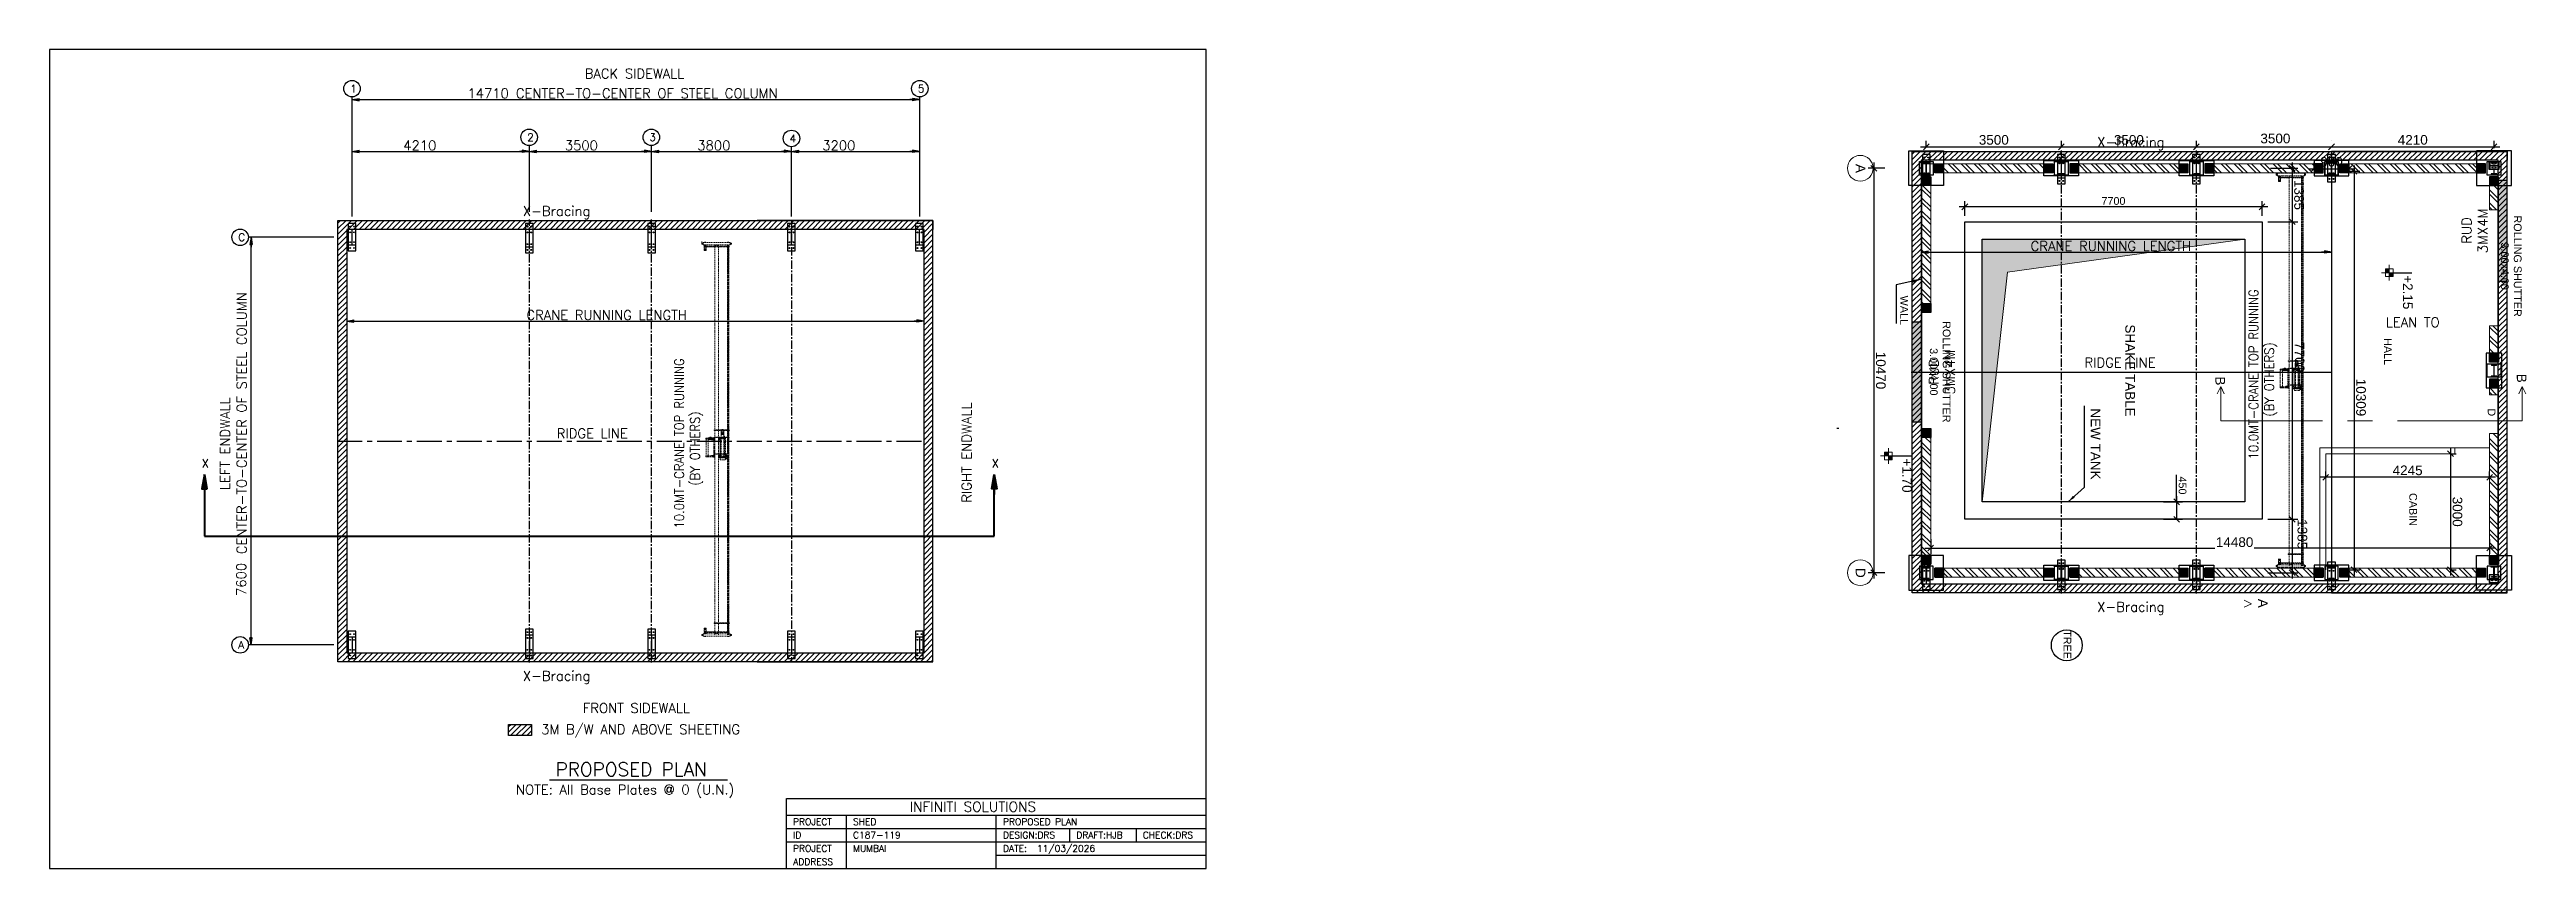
# Model space of a CAD drawing. Header units: millimetres. Extents: x -1427 to 62750, y 0 to 21191.
import ezdxf
from ezdxf.enums import TextEntityAlignment as Align

# ---------------------------------------------------------------- set-up
doc = ezdxf.new("R2010")
doc.units = ezdxf.units.MM
doc.header["$MEASUREMENT"] = 0
for name, pattern in [('CENTER', [345.194, 215.747, -43.149, 43.149, -43.149]), ('CONTIN', [0]), ('HIDDEN', [9.525, 6.35, -3.175])]:
    doc.linetypes.add(name, pattern=pattern)
doc.layers.get('0').update_dxf_attribs({"linetype": 'CONTIN'})
doc.layers.get('Defpoints').update_dxf_attribs({"linetype": 'CONTINUOUS'})
for name, color, linetype in [('1', 7, 'CONTIN'), ('10', 7, 'CONTIN'), ('11', 6, 'CONTIN'), ('12', 7, 'CONTIN'), ('13', 5, 'CONTIN'), ('14', 1, 'CONTIN'), ('15', 1, 'CONTIN'), ('2', 6, 'CONTIN'), ('22', 7, 'CONTIN'), ('27', 7, 'CENTER'), ('STL', 1, 'CONTINUOUS'), ('TREE', 3, 'CONTINUOUS')]:
    doc.layers.add(name, color=color, linetype=linetype)
for name, color, linetype, lineweight in [('COL', 1, 'CONTINUOUS', 25), ('Column', 1, 'CONTINUOUS', 25), ('dim', 3, 'CONTINUOUS', 18), ('Dimension', 3, 'CONTINUOUS', 20), ('Footing', 135, 'CONTINUOUS', 25), ('GRID CIR', 3, 'CONTINUOUS', 20), ('GRID NO', 7, 'CONTINUOUS', 25), ('Plate', 7, 'CONTINUOUS', 25), ('Section Line', 51, 'CONTINUOUS', 15), ('TEXT', 7, 'CONTINUOUS', 25), ('wall', 7, 'CONTINUOUS', 20)]:
    doc.layers.add(name, color=color, linetype=linetype, lineweight=lineweight)
doc.layers.add('HATCH', color=252, linetype='CONTINUOUS', lineweight=13, true_color=0x969696)
doc.styles.add('ARIAL', font='ARIAL.TTF')
doc.styles.add('ARIAL1000', font='arial.ttf', dxfattribs={"height": 2500})
doc.styles.add('S', font='SIMPLEX.shx', dxfattribs={"width": 0.9})
doc.styles.add('SIMPLEX', font='SIMPLEX')
doc.styles.get("Standard").update_dxf_attribs({"font": 'txt.shx'})
doc.dimstyles.get("Standard").update_dxf_attribs({"dimtxt": 0.18, "dimasz": 0.18, "dimexe": 0.18, "dimexo": 0.0625, "dimgap": 0.09, "dimtad": 0, "dimtih": 1, "dimtoh": 1, "dimdec": 4, "dimzin": 0, "dimdsep": 46, "dimtxsty": 'Standard', "dimcen": 0.09, "dimadec": 0, "dimazin": 0, "dimtfac": 1, "dimtdec": 4, "dimtofl": 0, "dimtmove": 0, "dimatfit": 3, "dimfxl": 1, "dimtolj": 1, "dimtzin": 0, "dimarcsym": 0})
doc.dimstyles.new('STANDARD$0', dxfattribs={"dimscale": 0, "dimtxt": 250, "dimasz": 150, "dimexe": 150, "dimexo": 150, "dimgap": 50, "dimtad": 1, "dimdec": 0, "dimzin": 0, "dimdsep": 46, "dimtxsty": 'ARIAL', "dimcen": 0, "dimdle": 150, "dimadec": 0, "dimazin": 0, "dimtm": 1e-09, "dimtfac": 1.5, "dimtdec": 0, "dimtofl": 0, "dimtmove": 2, "dimatfit": 3, "dimfxl": 1, "dimtvp": 1, "dimtolj": 1, "dimtzin": 0, "dimarcsym": 0})
doc.dimstyles.new('STANDARD$7', dxfattribs={"dimscale": 0, "dimtxt": 0.075, "dimasz": 0.075, "dimexe": 0, "dimexo": 0, "dimgap": 0, "dimtad": 0, "dimdec": 0, "dimlfac": 1000, "dimdsep": 46, "dimtxsty": 'Standard', "dimsah": 1, "dimcen": 2.5, "dimclrd": 1, "dimclre": 1, "dimclrt": 4, "dimadec": 0, "dimazin": 0, "dimtfac": 1, "dimtdec": 4, "dimtmove": 0, "dimatfit": 3, "dimfxl": 1, "dimtolj": 1, "dimtzin": 0, "dimarcsym": 0})

msp = doc.modelspace()

# ---------------------------------------------------------------- texts
at = {"color": 7, "linetype": 'ByBlock', "lineweight": 0, "insert": (15501.9, 7194.5), "char_height": 245, "width": 17491.318, "attachment_point": 7, "rotation": 90, "style": 'S'}
msp.add_mtext('\\pxi6.53925,ql;{\\A1;10.0MT-CRANE TOP RUNNING \\P\\pi9.21775;   (BY OTHERS)}', dxfattribs=at)
at = {"layer": '11', "color": 0, "style": 'SIMPLEX'}
for s, p in [('BACK SIDEWALL', (12438.7, 20445)), ('14710', (9401.8, 19933.4)), (' CENTER-TO-CENTER OF STEEL COLUMN', (10485.7, 19933.4)), ('4210', (7738.2, 18586.4)), ('3500', (11924.4, 18586.4)), ('3800', (15356.3, 18586.4)), ('3200', (18594.5, 18586.4))]:
    msp.add_text(s, height=250, dxfattribs=at).set_placement(p)
at = {"layer": '11', "style": 'SIMPLEX'}
for s, p in [('X-Bracing', (10838.4, 16887.4)), ('CRANE RUNNING LENGTH', (10929.3, 14193.7)), ('X-Bracing', (10838.4, 4857.2))]:
    msp.add_text(s, height=250, dxfattribs=at).set_placement(p)
at = {"layer": '11', "color": 0, "style": 'SIMPLEX'}
msp.add_text('7600', height=250, rotation=90, dxfattribs=at).set_placement((3665, 7050.4))
at = {"layer": '13', "color": 0, "style": 'SIMPLEX'}
for s, p in [('1', (6362.8, 20084.1)), ('5', (21072.8, 20084.1)), ('2', (10951.4, 18825)), ('3', (14117.5, 18825)), ('4', (17748.3, 18795.1)), ('C', (3463.8, 16236.9)), ('A', (3463.8, 5689))]:
    msp.add_text(s, height=192.2, dxfattribs=at).set_placement(p)
at = {"layer": '13', "color": 30, "lineweight": 40, "style": 'SIMPLEX'}
for p in [(2515, 10372.1), (22987.1, 10372.1)]:
    msp.add_text('X', height=220, dxfattribs=at).set_placement(p)
at = {"layer": '14', "color": 0, "style": 'SIMPLEX'}
for s, height, p in [('PROJECT', 172.6, (17838.7, 1121.9)), ('SHED', 172.6, (19392.1, 1121.9)), ('INFINITI SOLUTIONS', 258.896, (20859.1, 1467.1)), ('PROPOSED PLAN', 172.597, (23275.5, 1121.9)), ('ID', 172.6, (17838.7, 776.7)), ('C187-119', 172.6, (19392.1, 776.7)), ('DESIGN:DRS', 172.6, (23275.5, 776.7)), ('DRAFT:HJB', 172.6, (25174.1, 776.7)), ('CHECK:DRS', 172.6, (26900, 776.7)), ('ADDRESS', 172.6, (17838.7, 86.3)), ('PROJECT', 172.6, (17838.7, 431.5)), ('MUMBAI', 172.6, (19392.1, 431.5)), ('DATE:', 172.6, (23275.5, 431.5)), ('11/03/2026', 172.6, (24155.7, 431.5))]:
    msp.add_text(s, height=height, dxfattribs=at).set_placement(p)
at = {"layer": '15', "color": 0, "style": 'SIMPLEX'}
for s, p in [(' CENTER-TO-CENTER OF STEEL COLUMN', (3675.5, 7960.1)), ('LEFT ENDWALL', (3247.5, 9791.6)), ('RIGHT ENDWALL', (22459.6, 9463.3))]:
    msp.add_text(s, height=250, rotation=90, dxfattribs=at).set_placement(p)
at = {"layer": '15', "color": 5, "style": 'SIMPLEX'}
msp.add_text('RIDGE LINE', height=250, dxfattribs=at).set_placement((11713.6, 11133))
at = {"layer": '15', "color": 0, "style": 'SIMPLEX'}
for s, height, p in [('FRONT SIDEWALL', 250, (12391.5, 4024.4)), ('3M B/W AND ABOVE SHEETING', 250, (11310.9, 3473.8)), ('PROPOSED PLAN', 350, (11685.1, 2388)), ('NOTE: All Base Plates @ 0 (U.N.)', 250, (10658.3, 1914))]:
    msp.add_text(s, height=height, dxfattribs=at).set_placement(p)

# ---------------------------------------------------------------- blocks, each defined once
blk = doc.blocks.new('WCOL')
for p, q in [((-113.914, 222.133), (113.914, 222.133)), ((-113.914, 0), (113.914, 0)), ((0, 222.133), (0, 0))]:
    blk.add_line(p, q)
blk = doc.blocks.new('BOLT_0')
at = {"layer": '1'}
blk.add_circle((0, 0), 25.4, dxfattribs=at)
blk = doc.blocks.new('ARROW')
at = {"layer": '2'}
for p, q in [((0, 0), (-259.155, 0)), ((0, 0), (-185.111, 30.852)), ((-185.111, 30.852), (-185.111, -30.852)), ((0, 0), (-185.111, -30.852))]:
    blk.add_line(p, q, dxfattribs=at)
blk = doc.blocks.new('asfa')
at = {"linetype": 'Continuous'}
h = blk.add_hatch(dxfattribs=at)
h.set_pattern_fill('ANSI31', color=1, scale=800, style=0)
h.set_pattern_definition([(45, (38075.48, 2656.93), (-70.71068, 70.71068), [])])
h.paths.add_polyline_path([(46834, 7136), (46834, 18556), (62249, 18556), (62249, 7136)])
h.paths.add_polyline_path([(47064, 18326), (47064, 7366), (58064, 7366), (62019, 7366), (62019, 18326)], flags=16)
for points in [[(62019, 17800), (62019, 15197), (62249, 15197), (62249, 17800)], [(46834, 11545), (46834, 14147), (47064, 14147), (47064, 11545)]]:
    blk.add_hatch(color=4, dxfattribs=at).paths.add_polyline_path(points)
at = {"color": 3, "linetype": 'HIDDEN', "lineweight": 0, "ltscale": 5}
for p, q in [((56265, 18007), (56265, 17978)), ((56295, 17972), (56265, 17972)), ((56265, 17972), (56265, 17942)), ((56295, 17990), (56295, 17924)), ((56298, 17990), (56295, 17990)), ((56298, 17990), (56646, 17990)), ((56298, 17924), (56298, 17990)), ((56366, 17994), (56333, 17994)), ((56333, 17994), (56333, 17990)), ((56366, 17990), (56366, 17994)), ((56995, 17990), (56646, 17990)), ((56927, 17994), (56959, 17994)), ((56927, 17990), (56927, 17994)), ((56959, 17994), (56959, 17990)), ((56995, 17990), (56997, 17990)), ((56995, 17924), (56995, 17990)), ((56997, 17990), (56997, 17924)), ((56997, 17972), (57027, 17972)), ((57027, 17972), (57027, 17942)), ((56265, 17942), (56295, 17942)), ((56295, 17924), (56298, 17924)), ((56298, 17924), (56646, 17924)), ((56323, 17864), (56323, 17798)), ((56335, 17864), (56323, 17864)), ((56341, 17819), (56323, 17819)), ((56341, 17808), (56323, 17808)), ((56341, 17798), (56323, 17798)), ((56324, 17780), (56323, 17798)), ((56325, 17920), (56325, 17881)), ((56325, 17914), (56374, 17914)), ((56325, 17913), (56374, 17913)), ((56345, 17893), (56325, 17893)), ((56373, 17878), (56326, 17878)), ((56326, 17878), (56326, 17878)), ((56326, 17878), (56326, 17875)), ((56373, 17875), (56326, 17875)), ((56326, 17875), (56326, 17875)), ((56329, 17875), (56327, 17864)), ((56328, 17923), (56371, 17923)), ((56371, 17878), (56328, 17878)), ((56341, 17776), (56329, 17776)), ((56364, 17864), (56335, 17864)), ((56336, 17924), (56357, 17924)), ((56336, 17924), (56336, 17923)), ((56353, 17819), (56341, 17819)), ((56353, 17808), (56341, 17808)), ((56353, 17798), (56341, 17798)), ((56353, 17776), (56341, 17776)), ((56346, 17911), (56352, 17911)), ((56346, 17911), (56346, 17895)), ((56352, 17911), (56352, 17895)), ((56353, 17819), (56376, 17819)), ((56353, 17808), (56376, 17808)), ((56353, 17798), (56376, 17798)), ((56353, 17776), (56370, 17776)), ((56374, 17893), (56354, 17893)), ((56363, 17924), (56357, 17924)), ((56363, 17924), (56363, 17923)), ((56376, 17864), (56364, 17864)), ((56370, 17875), (56372, 17864)), ((56373, 17878), (56373, 17878)), ((56373, 17878), (56373, 17875)), ((56374, 17881), (56374, 17920)), ((56375, 17780), (56376, 17798)), ((56376, 17864), (56376, 17798)), ((56602, 17908), (56602, 17920)), ((56602, 17920), (56691, 17920)), ((56602, 17908), (56602, 7834)), ((56995, 17924), (56646, 17924)), ((56691, 17920), (56691, 17908)), ((56691, 7834), (56691, 17908)), ((56924, 17874), (56691, 17874)), ((56924, 7834), (56924, 17909)), ((56924, 17909), (56932, 17909)), ((56932, 17909), (56932, 7834)), ((56953, 7834), (56953, 17909)), ((56953, 17909), (56962, 17909)), ((56962, 17909), (56962, 7834)), ((56997, 17924), (56995, 17924)), ((57027, 17942), (56997, 17942)), ((56366, 12919), (56366, 12896)), ((56368, 12919), (56366, 12919)), ((56366, 12919), (56366, 12918)), ((56366, 12918), (56366, 12897)), ((56366, 12897), (56366, 12896)), ((56366, 12896), (56368, 12896)), ((56368, 12920), (56369, 12920)), ((56368, 12919), (56368, 12920)), ((56368, 12896), (56368, 12919)), ((56368, 12896), (56368, 12919)), ((56368, 12895), (56368, 12896)), ((56369, 12895), (56368, 12895)), ((56369, 12920), (56369, 12919)), ((56369, 12896), (56369, 12919)), ((56369, 12919), (56370, 12919)), ((56369, 12919), (56369, 12908)), ((56369, 12908), (56369, 12896)), ((56369, 12896), (56370, 12896)), ((56369, 12896), (56369, 12895)), ((56370, 12922), (56370, 12462)), ((56385, 12922), (56370, 12922)), ((56370, 12922), (56370, 12919)), ((56370, 12919), (56370, 12896)), ((56370, 12894), (56427, 12894)), ((56415, 12922), (56385, 12922)), ((56427, 12922), (56415, 12922)), ((56428, 12923), (56427, 12920)), ((56427, 12912), (56427, 12920)), ((56427, 12903), (56427, 12912)), ((56427, 12911), (56427, 12908)), ((56427, 12908), (56427, 12904)), ((56427, 12903), (56427, 12895)), ((56428, 12892), (56427, 12895)), ((56429, 12924), (56428, 12924)), ((56428, 12891), (56429, 12891)), ((56429, 12926), (56429, 12924)), ((56429, 12924), (56429, 12908)), ((56429, 12908), (56429, 12891)), ((56429, 12891), (56429, 12889)), ((56430, 12927), (56430, 12928)), ((56430, 12927), (56430, 12888)), ((56430, 12888), (56430, 12887)), ((56430, 12887), (56430, 12462)), ((56454, 12931), (56440, 12931)), ((56440, 12931), (56440, 12884)), ((56440, 12884), (56454, 12884)), ((56455, 12931), (56454, 12931)), ((56454, 12931), (56454, 12884)), ((56454, 12931), (56454, 12931)), ((56454, 12884), (56455, 12884)), ((56454, 12884), (56454, 12884)), ((56455, 12930), (56455, 12931)), ((56464, 12931), (56455, 12931)), ((56455, 12931), (56455, 12931)), ((56455, 12930), (56455, 12885)), ((56455, 12884), (56455, 12885)), ((56455, 12884), (56464, 12884)), ((56455, 12884), (56455, 12884)), ((56464, 12908), (56464, 12931)), ((56471, 12931), (56464, 12931)), ((56464, 12884), (56464, 12908)), ((56464, 12884), (56471, 12884)), ((56470, 12947), (56470, 12944)), ((56470, 12944), (56470, 12933)), ((56470, 12944), (56471, 12944)), ((56471, 12944), (56487, 12944)), ((56471, 12927), (56471, 12931)), ((56471, 12888), (56471, 12927)), ((56472, 12927), (56471, 12927)), ((56471, 12884), (56471, 12888)), ((56471, 12888), (56472, 12888)), ((56472, 12932), (56496, 12932)), ((56495, 12931), (56472, 12931)), ((56472, 12931), (56472, 12927)), ((56472, 12927), (56472, 12927)), ((56472, 12888), (56472, 12927)), ((56472, 12888), (56472, 12884)), ((56472, 12888), (56472, 12888)), ((56472, 12884), (56495, 12884)), ((56494, 12943), (56481, 12943)), ((56481, 12934), (56494, 12934)), ((56505, 12944), (56487, 12944)), ((56495, 12927), (56495, 12931)), ((56496, 12927), (56495, 12927)), ((56495, 12927), (56495, 12927)), ((56495, 12888), (56495, 12927)), ((56495, 12884), (56495, 12888)), ((56495, 12888), (56495, 12888)), ((56495, 12888), (56496, 12888)), ((56496, 12932), (56503, 12932)), ((56496, 12932), (56496, 12928)), ((56496, 12927), (56496, 12928)), ((56496, 12928), (56496, 12928)), ((56496, 12928), (56504, 12928)), ((56496, 12925), (56496, 12927)), ((56504, 12925), (56496, 12925)), ((56496, 12888), (56496, 12925)), ((56496, 12884), (56496, 12888)), ((56496, 12884), (56503, 12884)), ((56504, 12932), (56503, 12932)), ((56503, 12888), (56503, 12925)), ((56503, 12888), (56503, 12884)), ((56504, 12932), (56504, 12928)), ((56504, 12928), (56504, 12927)), ((56504, 12928), (56504, 12928)), ((56504, 12927), (56504, 12925)), ((56505, 12947), (56505, 12944)), ((56505, 12933), (56505, 12944)), ((56512, 12926), (56509, 12926)), ((56509, 12926), (56509, 12889)), ((56509, 12889), (56512, 12889)), ((56513, 12928), (56512, 12926)), ((56512, 12926), (56512, 12926)), ((56512, 12926), (56512, 12889)), ((56512, 12926), (56512, 12926)), ((56512, 12889), (56512, 12889)), ((56512, 12889), (56513, 12887)), ((56512, 12889), (56512, 12889)), ((56518, 12928), (56513, 12928)), ((56513, 12928), (56513, 12887)), ((56513, 12887), (56518, 12887)), ((56547, 12887), (56516, 12887)), ((56516, 12887), (56516, 12882)), ((56516, 12882), (56547, 12882)), ((56518, 12928), (56518, 12928)), ((56518, 12928), (56518, 12887)), ((56519, 12927), (56518, 12927)), ((56518, 12888), (56519, 12888)), ((56518, 12887), (56518, 12887)), ((56521, 12928), (56519, 12928)), ((56519, 12928), (56519, 12927)), ((56519, 12888), (56519, 12927)), ((56519, 12888), (56519, 12887)), ((56519, 12887), (56521, 12887)), ((56522, 12926), (56522, 12928)), ((56522, 12928), (56522, 12926)), ((56530, 12928), (56522, 12928)), ((56522, 12924), (56522, 12926)), ((56530, 12926), (56522, 12926)), ((56522, 12926), (56522, 12926)), ((56522, 12916), (56522, 12924)), ((56530, 12924), (56522, 12924)), ((56522, 12900), (56522, 12916)), ((56532, 12916), (56522, 12916)), ((56522, 12891), (56522, 12900)), ((56522, 12900), (56532, 12900)), ((56522, 12891), (56530, 12891)), ((56522, 12890), (56522, 12891)), ((56522, 12887), (56522, 12890)), ((56530, 12890), (56522, 12890)), ((56522, 12887), (56522, 12890)), ((56522, 12890), (56522, 12890)), ((56530, 12887), (56522, 12887)), ((56530, 12926), (56530, 12928)), ((56530, 12925), (56530, 12926)), ((56532, 12925), (56530, 12925)), ((56530, 12924), (56530, 12925)), ((56530, 12891), (56530, 12890)), ((56530, 12890), (56532, 12890)), ((56530, 12890), (56530, 12887)), ((56530, 12890), (56530, 12890)), ((56532, 12927), (56532, 12925)), ((56540, 12927), (56532, 12927)), ((56534, 12925), (56532, 12925)), ((56534, 12916), (56532, 12916)), ((56532, 12900), (56534, 12900)), ((56532, 12890), (56532, 12888)), ((56532, 12890), (56534, 12890)), ((56532, 12888), (56540, 12888)), ((56534, 12916), (56534, 12925)), ((56534, 12910), (56534, 12916)), ((56547, 12910), (56534, 12910)), ((56534, 12900), (56534, 12905)), ((56534, 12905), (56547, 12905)), ((56534, 12890), (56534, 12900)), ((56548, 12927), (56540, 12927)), ((56540, 12888), (56548, 12888)), ((56547, 12905), (56547, 12910)), ((56564, 12887), (56547, 12887)), ((56547, 12882), (56571, 12882)), ((56548, 12908), (56548, 12927)), ((56548, 12927), (56548, 12927)), ((56548, 12927), (56548, 12927)), ((56548, 12927), (56549, 12927)), ((56548, 12927), (56548, 12908)), ((56548, 12908), (56548, 12888)), ((56549, 12888), (56548, 12888)), ((56548, 12888), (56548, 12888)), ((56548, 12888), (56548, 12888)), ((56549, 12888), (56549, 12927)), ((56557, 12927), (56549, 12927)), ((56549, 12888), (56557, 12888)), ((56557, 12888), (56557, 12927)), ((56557, 12922), (56558, 12922)), ((56558, 12893), (56557, 12893)), ((56558, 12922), (56558, 12918)), ((56558, 12918), (56559, 12918)), ((56558, 12897), (56558, 12918)), ((56559, 12897), (56558, 12897)), ((56558, 12897), (56558, 12893)), ((56559, 12918), (56559, 12918)), ((56559, 12918), (56559, 12914)), ((56559, 12897), (56559, 12918)), ((56559, 12914), (56559, 12914)), ((56559, 12914), (56560, 12913)), ((56560, 12902), (56559, 12902)), ((56559, 12902), (56559, 12902)), ((56559, 12902), (56559, 12897)), ((56559, 12897), (56559, 12897)), ((56560, 12913), (56560, 12913)), ((56560, 12913), (56560, 12913)), ((56560, 12913), (56560, 12913)), ((56560, 12913), (56561, 12913)), ((56561, 12902), (56560, 12902)), ((56560, 12902), (56560, 12902)), ((56560, 12902), (56560, 12902)), ((56560, 12902), (56560, 12902)), ((56561, 12920), (56561, 12919)), ((56561, 12919), (56561, 12896)), ((56561, 12913), (56561, 12902)), ((56561, 12896), (56561, 12895)), ((56586, 12928), (56564, 12928)), ((56564, 12928), (56564, 12923)), ((56564, 12923), (56564, 12922)), ((56564, 12922), (56564, 12908)), ((56564, 12908), (56564, 12894)), ((56564, 12894), (56564, 12892)), ((56564, 12892), (56564, 12887)), ((56564, 12887), (56585, 12887)), ((56585, 12887), (56564, 12887)), ((56985, 13129), (56568, 13129)), ((56585, 12884), (56571, 12884)), ((56571, 12884), (56571, 12882)), ((56571, 12882), (56571, 12859)), ((56571, 12859), (56571, 12603)), ((56973, 12947), (56579, 12947)), ((56579, 12947), (56579, 12935)), ((56579, 12935), (56973, 12935)), ((56585, 12887), (56586, 12887)), ((56585, 12887), (56585, 12884)), ((56586, 12884), (56585, 12884)), ((56586, 12926), (56586, 12928)), ((56586, 12924), (56586, 12926)), ((56587, 12926), (56586, 12926)), ((56586, 12891), (56586, 12924)), ((56586, 12889), (56586, 12891)), ((56586, 12887), (56586, 12889)), ((56586, 12889), (56587, 12889)), ((56586, 12859), (56586, 12884)), ((56586, 12859), (56586, 12603)), ((56587, 12945), (56587, 12940)), ((56587, 12940), (56587, 12926)), ((56587, 12940), (56587, 12940)), ((56587, 12940), (56587, 12875)), ((56587, 12926), (56587, 12924)), ((56587, 12924), (56587, 12908)), ((56587, 12908), (56587, 12891)), ((56587, 12891), (56587, 12889)), ((56587, 12889), (56587, 12875)), ((56587, 12875), (56587, 12875)), ((56587, 12875), (56587, 12870)), ((56590, 12946), (56588, 12946)), ((56588, 12869), (56590, 12869)), ((56589, 12910), (56589, 12905)), ((56590, 12910), (56589, 12910)), ((56589, 12905), (56594, 12905)), ((56590, 12946), (56590, 12910)), ((56593, 12946), (56590, 12946)), ((56590, 12946), (56590, 12946)), ((56593, 12912), (56590, 12912)), ((56590, 12912), (56590, 12911)), ((56593, 12911), (56590, 12911)), ((56590, 12911), (56590, 12911)), ((56590, 12911), (56590, 12910)), ((56590, 12870), (56590, 12905)), ((56593, 12870), (56590, 12870)), ((56590, 12870), (56590, 12869)), ((56593, 12946), (56593, 12910)), ((56595, 12946), (56593, 12946)), ((56593, 12946), (56593, 12946)), ((56593, 12911), (56593, 12912)), ((56593, 12910), (56593, 12911)), ((56593, 12911), (56593, 12911)), ((56594, 12910), (56593, 12910)), ((56593, 12870), (56593, 12905)), ((56593, 12870), (56593, 12869)), ((56593, 12869), (56595, 12869)), ((56594, 12905), (56594, 12910)), ((56596, 12940), (56596, 12945)), ((56596, 12908), (56596, 12940)), ((56599, 12940), (56596, 12940)), ((56596, 12875), (56596, 12908)), ((56596, 12870), (56596, 12875)), ((56599, 12875), (56596, 12875)), ((56599, 12940), (56600, 12931)), ((56599, 12875), (56600, 12884)), ((56600, 12884), (56600, 12931)), ((56602, 12931), (56601, 12931)), ((56602, 12884), (56601, 12884)), ((56691, 12931), (56692, 12931)), ((56691, 12884), (56692, 12884)), ((56694, 12940), (56693, 12931)), ((56693, 12931), (56693, 12884)), ((56694, 12875), (56693, 12884)), ((56698, 12940), (56694, 12940)), ((56694, 12875), (56698, 12875)), ((56700, 12946), (56698, 12946)), ((56698, 12945), (56698, 12940)), ((56698, 12940), (56698, 12875)), ((56698, 12875), (56698, 12870)), ((56698, 12869), (56700, 12869)), ((56700, 12946), (56700, 12910)), ((56704, 12946), (56700, 12946)), ((56700, 12946), (56700, 12946)), ((56700, 12911), (56700, 12910)), ((56701, 12911), (56700, 12911)), ((56700, 12910), (56700, 12910)), ((56700, 12910), (56700, 12905)), ((56700, 12905), (56704, 12905)), ((56700, 12870), (56700, 12905)), ((56704, 12870), (56700, 12870)), ((56700, 12870), (56700, 12869)), ((56703, 12912), (56701, 12912)), ((56701, 12912), (56701, 12911)), ((56703, 12911), (56701, 12911)), ((56703, 12911), (56703, 12912)), ((56703, 12910), (56703, 12911)), ((56703, 12911), (56703, 12911)), ((56704, 12910), (56703, 12910)), ((56704, 12946), (56704, 12910)), ((56705, 12946), (56704, 12946)), ((56704, 12946), (56704, 12946)), ((56704, 12905), (56704, 12910)), ((56704, 12870), (56704, 12905)), ((56704, 12870), (56704, 12869)), ((56704, 12869), (56705, 12869)), ((56706, 12940), (56706, 12945)), ((56706, 12908), (56706, 12940)), ((56707, 12940), (56706, 12940)), ((56706, 12875), (56706, 12908)), ((56706, 12870), (56706, 12875)), ((56707, 12875), (56706, 12875)), ((56707, 12927), (56707, 12940)), ((56707, 12933), (56707, 12927)), ((56707, 12930), (56718, 12930)), ((56707, 12908), (56707, 12927)), ((56707, 12927), (56707, 12927)), ((56707, 12927), (56707, 12925)), ((56707, 12888), (56707, 12908)), ((56707, 12888), (56707, 12890)), ((56707, 12875), (56707, 12888)), ((56707, 12882), (56707, 12888)), ((56707, 12888), (56707, 12888)), ((56707, 12885), (56718, 12885)), ((56717, 12935), (56709, 12935)), ((56717, 12880), (56709, 12880)), ((56718, 12928), (56718, 12934)), ((56718, 12928), (56728, 12927)), ((56718, 12888), (56728, 12888)), ((56718, 12888), (56718, 12881)), ((56730, 12908), (56730, 12926)), ((56730, 12908), (56730, 12890)), ((56731, 12915), (56731, 12901)), ((56731, 12901), (56733, 12901)), ((56733, 12901), (56734, 12901)), ((56734, 12901), (56734, 12457)), ((56734, 12457), (56734, 12901)), ((56734, 12901), (56763, 12901)), ((56735, 12919), (56749, 12919)), ((56748, 12924), (56754, 12924)), ((56795, 12924), (56749, 12924)), ((56749, 12924), (56749, 12922)), ((56749, 12922), (56749, 12921)), ((56749, 12921), (56749, 12921)), ((56749, 12921), (56749, 12919)), ((56749, 12919), (56842, 12919)), ((56754, 12924), (56837, 12924)), ((56759, 13057), (56759, 13042)), ((56831, 13057), (56759, 13057)), ((56759, 13042), (56759, 13042)), ((56759, 13042), (56759, 13041)), ((56831, 13042), (56759, 13042)), ((56759, 13041), (56759, 13018)), ((56759, 13041), (56760, 13041)), ((56795, 13041), (56759, 13041)), ((56832, 13028), (56759, 13028)), ((56759, 13018), (56763, 13018)), ((56759, 13017), (56759, 12945)), ((56763, 13017), (56759, 13017)), ((56759, 12945), (56763, 12945)), ((56759, 12943), (56759, 12924)), ((56760, 13041), (56795, 13041)), ((56763, 12944), (56760, 12944)), ((56828, 13135), (56762, 13135)), ((56762, 13078), (56762, 13135)), ((56828, 13123), (56762, 13123)), ((56828, 13118), (56762, 13118)), ((56762, 13082), (56828, 13082)), ((56762, 13078), (56828, 13078)), ((56765, 13073), (56762, 13073)), ((56763, 13018), (56763, 13017)), ((56764, 13018), (56763, 13018)), ((56763, 13018), (56764, 13018)), ((56770, 13017), (56763, 13017)), ((56763, 12945), (56827, 12945)), ((56763, 12945), (56763, 12944)), ((56827, 12944), (56763, 12944)), ((56763, 12944), (56763, 12944)), ((56827, 12944), (56763, 12944)), ((56763, 12944), (56764, 12944)), ((56763, 12457), (56763, 12901)), ((56763, 12901), (56836, 12901)), ((56764, 13018), (56764, 13018)), ((56764, 13018), (56826, 13018)), ((56825, 13073), (56765, 13073)), ((56766, 13075), (56766, 13074)), ((56770, 13075), (56766, 13075)), ((56770, 13078), (56775, 13078)), ((56770, 13075), (56770, 13077)), ((56821, 13075), (56770, 13075)), ((56775, 13017), (56770, 13017)), ((56816, 13078), (56775, 13078)), ((56827, 13017), (56775, 13017)), ((56795, 13144), (56776, 13144)), ((56776, 13144), (56776, 13135)), ((56795, 13144), (56814, 13144)), ((56795, 13041), (56831, 13041)), ((56832, 13041), (56795, 13041)), ((56795, 12924), (56842, 12924)), ((56814, 13144), (56814, 13135)), ((56820, 13078), (56816, 13078)), ((56821, 13075), (56820, 13077)), ((56824, 13075), (56821, 13075)), ((56824, 13075), (56825, 13074)), ((56829, 13073), (56825, 13073)), ((56827, 13018), (56826, 13018)), ((56826, 13018), (56826, 13018)), ((56826, 13018), (56827, 13018)), ((56826, 12944), (56827, 12944)), ((56827, 13017), (56827, 13018)), ((56827, 13018), (56831, 13018)), ((56831, 13017), (56827, 13017)), ((56827, 12945), (56827, 12944)), ((56827, 12945), (56831, 12945)), ((56827, 12944), (56827, 12944)), ((56827, 12944), (56827, 12941)), ((56827, 12944), (56827, 12944)), ((56827, 12941), (56828, 12941)), ((56827, 12941), (56827, 12934)), ((56833, 12937), (56827, 12937)), ((56827, 12934), (56828, 12934)), ((56827, 12934), (56827, 12924)), ((56828, 13078), (56828, 13135)), ((56832, 12943), (56828, 12943)), ((56828, 12943), (56828, 12941)), ((56828, 12941), (56828, 12934)), ((56828, 12934), (56828, 12932)), ((56832, 12932), (56828, 12932)), ((56832, 13042), (56831, 13057)), ((56831, 13042), (56832, 13042)), ((56831, 13041), (56831, 13042)), ((56831, 13018), (56832, 13041)), ((56831, 13041), (56831, 13041)), ((56831, 12953), (56855, 12953)), ((56832, 13017), (56832, 12971)), ((56832, 12973), (56832, 12943)), ((56832, 12971), (56832, 12962)), ((56832, 12962), (56832, 12945)), ((56832, 12943), (56832, 12933)), ((56847, 12975), (56834, 12975)), ((56834, 12931), (56847, 12931)), ((56835, 12457), (56835, 12901)), ((56836, 12901), (56848, 12901)), ((56837, 12924), (56843, 12924)), ((56842, 12924), (56842, 12922)), ((56842, 12922), (56842, 12921)), ((56842, 12921), (56842, 12921)), ((56842, 12921), (56842, 12919)), ((56842, 12919), (56854, 12919)), ((56850, 12975), (56847, 12975)), ((56847, 12975), (56847, 12931)), ((56847, 12931), (56850, 12931)), ((56848, 12901), (56848, 12457)), ((56848, 12901), (56876, 12901)), ((56870, 12919), (56854, 12919)), ((56875, 12919), (56870, 12919)), ((56876, 12457), (56876, 12901)), ((56876, 12901), (56878, 12901)), ((56878, 12901), (56878, 12915)), ((56973, 12935), (56973, 12947)), ((56366, 12462), (56366, 12440)), ((56366, 12462), (56366, 12461)), ((56368, 12462), (56366, 12462)), ((56366, 12461), (56366, 12440)), ((56366, 12440), (56366, 12440)), ((56366, 12440), (56368, 12440)), ((56369, 12463), (56368, 12463)), ((56368, 12463), (56368, 12462)), ((56368, 12440), (56368, 12462)), ((56368, 12462), (56368, 12440)), ((56368, 12440), (56368, 12438)), ((56368, 12438), (56369, 12438)), ((56369, 12462), (56369, 12463)), ((56369, 12440), (56369, 12462)), ((56369, 12462), (56370, 12462)), ((56369, 12451), (56369, 12462)), ((56369, 12440), (56369, 12451)), ((56369, 12440), (56370, 12440)), ((56369, 12438), (56369, 12440)), ((56430, 12464), (56370, 12464)), ((56370, 12462), (56370, 12440)), ((56370, 12440), (56370, 12436)), ((56370, 12436), (56385, 12436)), ((56385, 12436), (56415, 12436)), ((56415, 12436), (56430, 12436)), ((56430, 12462), (56430, 12440)), ((56431, 12462), (56430, 12462)), ((56430, 12462), (56430, 12440)), ((56430, 12440), (56430, 12436)), ((56431, 12440), (56430, 12440)), ((56432, 12463), (56431, 12463)), ((56431, 12463), (56431, 12462)), ((56431, 12462), (56431, 12440)), ((56431, 12440), (56431, 12438)), ((56431, 12438), (56432, 12438)), ((56432, 12462), (56432, 12463)), ((56432, 12462), (56564, 12462)), ((56432, 12451), (56432, 12462)), ((56432, 12440), (56432, 12451)), ((56432, 12440), (56564, 12440)), ((56432, 12438), (56432, 12440)), ((56516, 12476), (56516, 12471)), ((56547, 12476), (56516, 12476)), ((56516, 12471), (56547, 12471)), ((56571, 12476), (56547, 12476)), ((56547, 12471), (56564, 12471)), ((56564, 12471), (56564, 12466)), ((56564, 12471), (56585, 12471)), ((56564, 12466), (56564, 12465)), ((56564, 12465), (56564, 12462)), ((56564, 12462), (56564, 12451)), ((56564, 12451), (56564, 12440)), ((56564, 12440), (56564, 12437)), ((56564, 12437), (56564, 12435)), ((56564, 12435), (56564, 12430)), ((56564, 12430), (56586, 12430)), ((56571, 12603), (56571, 12476)), ((56571, 12476), (56571, 12474)), ((56571, 12474), (56585, 12474)), ((56973, 12519), (56579, 12519)), ((56579, 12519), (56579, 12507)), ((56579, 12507), (56973, 12507)), ((56585, 12474), (56586, 12474)), ((56585, 12471), (56585, 12474)), ((56585, 12471), (56586, 12471)), ((56586, 12474), (56586, 12603)), ((56586, 12469), (56586, 12471)), ((56586, 12467), (56586, 12469)), ((56595, 12469), (56586, 12469)), ((56586, 12434), (56586, 12467)), ((56586, 12432), (56586, 12434)), ((56586, 12430), (56586, 12432)), ((56595, 12432), (56586, 12432)), ((56588, 12467), (56591, 12467)), ((56588, 12434), (56591, 12435)), ((56593, 12466), (56592, 12466)), ((56592, 12435), (56593, 12436)), ((56595, 12465), (56593, 12466)), ((56593, 12436), (56593, 12466)), ((56593, 12436), (56595, 12437)), ((56595, 12482), (56595, 12469)), ((56595, 12482), (56599, 12482)), ((56595, 12469), (56595, 12451)), ((56595, 12432), (56595, 12451)), ((56595, 12419), (56595, 12432)), ((56595, 12419), (56599, 12419)), ((56600, 12481), (56600, 12475)), ((56600, 12420), (56600, 12427)), ((56601, 12474), (56601, 12427)), ((56601, 12474), (56602, 12474)), ((56601, 12427), (56602, 12427)), ((56692, 12474), (56691, 12474)), ((56692, 12427), (56691, 12427)), ((56692, 12427), (56692, 12474)), ((56694, 12481), (56693, 12475)), ((56694, 12420), (56693, 12427)), ((56698, 12482), (56695, 12482)), ((56698, 12419), (56695, 12419)), ((56698, 12482), (56698, 12470)), ((56698, 12470), (56698, 12451)), ((56707, 12470), (56698, 12470)), ((56700, 12465), (56698, 12464)), ((56698, 12431), (56698, 12451)), ((56700, 12436), (56698, 12437)), ((56698, 12419), (56698, 12431)), ((56707, 12431), (56698, 12431)), ((56701, 12466), (56700, 12465)), ((56701, 12435), (56700, 12436)), ((56702, 12466), (56706, 12467)), ((56706, 12435), (56702, 12435)), ((56707, 12476), (56707, 12470)), ((56707, 12470), (56707, 12468)), ((56707, 12431), (56707, 12433)), ((56707, 12425), (56707, 12431)), ((56717, 12478), (56709, 12478)), ((56717, 12423), (56709, 12424)), ((56718, 12471), (56718, 12477)), ((56718, 12471), (56728, 12470)), ((56718, 12431), (56728, 12431)), ((56718, 12431), (56718, 12424)), ((56730, 12451), (56730, 12469)), ((56730, 12433), (56730, 12451)), ((56733, 12457), (56731, 12457)), ((56731, 12457), (56731, 12443)), ((56734, 12457), (56733, 12457)), ((56733, 12417), (56733, 12414)), ((56733, 12414), (56877, 12414)), ((56755, 12457), (56734, 12457)), ((56875, 12419), (56734, 12419)), ((56734, 12414), (56734, 12411)), ((56735, 12440), (56740, 12440)), ((56735, 12437), (56735, 12421)), ((56735, 12421), (56735, 12420)), ((56735, 12420), (56735, 12419)), ((56735, 12410), (56875, 12410)), ((56735, 12409), (56735, 12388)), ((56736, 12369), (56735, 12388)), ((56739, 12438), (56737, 12438)), ((56739, 12438), (56739, 12439)), ((56739, 12438), (56871, 12438)), ((56740, 12440), (56870, 12440)), ((56755, 12457), (56835, 12457)), ((56848, 12457), (56835, 12457)), ((56876, 12457), (56848, 12457)), ((56870, 12440), (56875, 12440)), ((56871, 12438), (56871, 12439)), ((56873, 12438), (56871, 12438)), ((56873, 12369), (56875, 12388)), ((56875, 12421), (56875, 12437)), ((56875, 12421), (56875, 12420)), ((56875, 12420), (56875, 12419)), ((56875, 12414), (56875, 12411)), ((56875, 12388), (56875, 12409)), ((56876, 12457), (56876, 12457)), ((56878, 12457), (56876, 12457)), ((56877, 12414), (56877, 12417)), ((56878, 12445), (56878, 12457)), ((56878, 12457), (56880, 12457)), ((56878, 12443), (56878, 12457)), ((56880, 12445), (56878, 12445)), ((56880, 12457), (56880, 12445)), ((56880, 12455), (56880, 12446)), ((56890, 12455), (56880, 12455)), ((56880, 12446), (56890, 12446)), ((56890, 12464), (56890, 12437)), ((56902, 12464), (56890, 12464)), ((56890, 12437), (56902, 12437)), ((56900, 12482), (56891, 12482)), ((56891, 12482), (56891, 12464)), ((56891, 12437), (56891, 12384)), ((56891, 12384), (56900, 12393)), ((56891, 12384), (56900, 12393)), ((56945, 12384), (56891, 12384)), ((56900, 12464), (56900, 12482)), ((56900, 12393), (56900, 12437)), ((56900, 12393), (56945, 12393)), ((56902, 12437), (56902, 12464)), ((56911, 12455), (56902, 12455)), ((56902, 12446), (56911, 12446)), ((56911, 12446), (56911, 12455)), ((56945, 12393), (56945, 12384)), ((56973, 12507), (56973, 12519)), ((56265, 7841), (56295, 7841)), ((56265, 7811), (56265, 7841)), ((56295, 7811), (56265, 7811)), ((56295, 7859), (56298, 7859)), ((56295, 7793), (56295, 7859)), ((56298, 7793), (56295, 7793)), ((56298, 7859), (56646, 7859)), ((56298, 7859), (56298, 7793)), ((56298, 7793), (56646, 7793)), ((56324, 8003), (56323, 7985)), ((56323, 7919), (56323, 7985)), ((56341, 7985), (56323, 7985)), ((56341, 7975), (56323, 7975)), ((56341, 7964), (56323, 7964)), ((56335, 7919), (56323, 7919)), ((56325, 7863), (56325, 7902)), ((56345, 7890), (56325, 7890)), ((56325, 7870), (56374, 7870)), ((56325, 7869), (56374, 7869)), ((56373, 7908), (56326, 7908)), ((56326, 7905), (56326, 7908)), ((56326, 7908), (56326, 7908)), ((56373, 7905), (56326, 7905)), ((56326, 7905), (56326, 7905)), ((56329, 7908), (56327, 7919)), ((56371, 7905), (56328, 7905)), ((56328, 7860), (56371, 7860)), ((56341, 8007), (56329, 8007)), ((56333, 7789), (56333, 7793)), ((56366, 7789), (56333, 7789)), ((56364, 7919), (56335, 7919)), ((56336, 7859), (56336, 7860)), ((56336, 7859), (56357, 7859)), ((56353, 8007), (56341, 8007)), ((56353, 7985), (56341, 7985)), ((56353, 7975), (56341, 7975)), ((56353, 7964), (56341, 7964)), ((56346, 7872), (56346, 7888)), ((56346, 7872), (56352, 7872)), ((56352, 7872), (56352, 7888)), ((56353, 8007), (56370, 8007)), ((56353, 7985), (56376, 7985)), ((56353, 7975), (56376, 7975)), ((56353, 7964), (56376, 7964)), ((56374, 7890), (56354, 7890)), ((56363, 7859), (56357, 7859)), ((56363, 7859), (56363, 7860)), ((56376, 7919), (56364, 7919)), ((56366, 7793), (56366, 7789)), ((56370, 7908), (56372, 7919)), ((56373, 7905), (56373, 7908)), ((56373, 7905), (56373, 7905)), ((56374, 7902), (56374, 7863)), ((56375, 8003), (56376, 7985)), ((56376, 7919), (56376, 7985)), ((56985, 8132), (56568, 8132)), ((56602, 7863), (56691, 7863)), ((56995, 7859), (56646, 7859)), ((56995, 7793), (56646, 7793)), ((56924, 7909), (56691, 7909)), ((56924, 7874), (56932, 7874)), ((56927, 7793), (56927, 7789)), ((56927, 7789), (56959, 7789)), ((56953, 7874), (56962, 7874)), ((56959, 7789), (56959, 7793)), ((56997, 7859), (56995, 7859)), ((56995, 7859), (56995, 7793)), ((56995, 7793), (56997, 7793)), ((56997, 7793), (56997, 7859)), ((57027, 7841), (56997, 7841)), ((56997, 7811), (57027, 7811)), ((57027, 7811), (57027, 7841))]:
    blk.add_line(p, q, dxfattribs=at)
for p, q in [((57699, 18556), (57699, 7136)), ((61799, 18292), (61799, 18090)), ((61799, 18191), (62019, 18191)), ((62019, 18292), (62019, 18090)), ((62249, 18556), (62249, 18326)), ((61799, 7400), (61799, 7602)), ((61799, 7501), (62019, 7501)), ((62019, 7400), (62019, 7602))]:
    blk.add_line(p, q)
for points in [[(62249, 7136), (46834, 7136), (46834, 18556), (62249, 18556)], [(57699, 7136), (62249, 7136), (62249, 18556), (57699, 18556)]]:
    blk.add_lwpolyline(points)
blk.add_lwpolyline([(47064, 18326), (47064, 7366), (58064, 7366), (62019, 7366), (62019, 18326), (47064, 18326)], close=True)
for points in [[(56602, 17874), (56370, 17874)], [(56953, 17874), (56932, 17874)], [(56602, 7909), (56370, 7909)], [(56953, 7909), (56932, 7909)]]:
    blk.add_lwpolyline(points, dxfattribs=at)
for points in [[(56403, 17889), (56973, 17889), (56973, 17877), (56403, 17877)], [(56579, 13135), (56973, 13135), (56973, 13123), (56579, 13123)], [(56403, 7894), (56973, 7894), (56973, 7906), (56403, 7906)], [(56579, 8138), (56973, 8138), (56973, 8126), (56579, 8126)]]:
    blk.add_lwpolyline(points, close=True, dxfattribs=at)
at = {"color": 4, "linetype": 'Continuous'}
for points in [[(62249, 15197), (62249, 17800), (62019, 17800), (62019, 15197)], [(46834, 11545), (46834, 14147), (47064, 14147), (47064, 11545)]]:
    blk.add_lwpolyline(points, close=True, dxfattribs=at)
at = {"color": 3, "linetype": 'HIDDEN', "lineweight": 0, "ltscale": 5}
for centre, radius, start, end in [((56329, 17780), 4.45, 183.81407, 270), ((56328, 17920), 2.97, 90, 180), ((56328, 17881), 2.97, 180, 270), ((56345, 17895), 1.48, 270, 0), ((56354, 17895), 1.48, 180, 270), ((56370, 17780), 4.45, 270, 356.18593), ((56371, 17920), 2.97, 0, 90), ((56371, 17881), 2.97, 270, 0), ((56427, 12911), 0.475, 112.02485, 180), ((56427, 12904), 0.475, 180, 247.97515), ((56428, 12923), 0.475, 93.99964, 170.00136), ((56428, 12892), 0.475, 189.99864, 266.00036), ((56430, 12926), 0.475, 97.18098, 180), ((56430, 12889), 0.475, 180, 270), ((56432, 12928), 1.19, 101.59534, 180), ((56430, 12927), 0.475, 270, 0), ((56430, 12888), 0.475, 0, 82.81946), ((56432, 12887), 1.19, 180, 258.40466), ((56449, 12842), 89, 95.93106, 101.59614), ((56449, 12973), 89, 258.40386, 264.06894), ((56471, 12947), 1.78, 93.89919, 180), ((56472, 12933), 1.78, 180.99988, 270), ((56487, 12712), 237, 92.72257, 93.89969), ((56487, 12712), 237, 87.27743, 92.72257), ((56481, 12938), 4.45, 90, 270), ((56494, 12938), 4.45, 270, 90), ((56487, 12712), 237, 86.1003, 87.27743), ((56503, 12947), 1.78, 0, 86.09985), ((56493, 12971), 83.1, 276.8523, 281.53786), ((56503, 12933), 1.78, 309.64027, 359.00014), ((56504, 12932), 0.148, 129.64417, 179.00295), ((56493, 12844), 83.1, 78.46212, 82.32256), ((56512, 12926), 0.593, 272.00011, 345.74419), ((56512, 12889), 0.593, 14.25581, 87.99989), ((56513, 12928), 0.593, 92.00001, 165.74419), ((56513, 12888), 0.593, 194.25581, 267.99999), ((56518, 12928), 0.297, 0, 92.00001), ((56518, 12928), 0.297, 180, 270), ((56518, 12887), 0.297, 90, 180), ((56518, 12887), 0.297, 267.99999, 0), ((56519, 12928), 0.475, 90, 180), ((56519, 12887), 0.475, 180, 270), ((56521, 12928), 0.475, 0, 90), ((56521, 12887), 0.475, 270, 0), ((56563, 12920), 1.78, 107.34805, 180), ((56563, 12895), 1.78, 180, 252.64313), ((56562, 12923), 1.78, 272.00788, 0), ((56562, 12892), 1.78, 0, 87.99413), ((56588, 12926), 1.78, 180, 228.04119), ((56588, 12890), 1.78, 131.93966, 180), ((56588, 12945), 0.593, 90, 180), ((56588, 12870), 0.593, 180, 270), ((56595, 12945), 0.593, 0, 90), ((56595, 12870), 0.593, 270, 0), ((56601, 12932), 0.593, 188.04906, 274.00417), ((56601, 12884), 0.593, 85.98582, 172.00769), ((56692, 12932), 0.595, 265.99583, 351.95094), ((56692, 12884), 0.593, 7.99231, 94.01418), ((56698, 12945), 0.593, 90, 180), ((56698, 12870), 0.593, 180, 270), ((56705, 12945), 0.593, 0, 90), ((56705, 12870), 0.593, 270, 0), ((56709, 12933), 1.78, 91.995, 180), ((56706, 12925), 1.78, 305.37664, 0), ((56706, 12890), 1.78, 0, 54.64106), ((56709, 12882), 1.78, 180, 268.00367), ((56717, 12934), 0.89, 27.59845, 44.93251), ((56717, 12934), 0.891, 44.93251, 92.00453), ((56717, 12881), 0.89, 315.17555, 332.46118), ((56717, 12881), 0.89, 267.99413, 315.17555), ((56718, 12935), 0.89, 224.71629, 254.71134), ((56718, 12880), 0.89, 105.25009, 135.20255), ((56728, 12926), 1.78, 0, 88.005), ((56728, 12890), 1.78, 271.99633, 0), ((56735, 12915), 3.26, 90, 180), ((56907, 13049), 148, 171.01107, 176.79012), ((56759, 13018), 0.475, 180.50136, 270), ((56759, 13017), 0.475, 90, 180), ((56759, 12945), 0.475, 180, 270), ((56760, 12943), 0.742, 90, 178.00611), ((56762, 13072), 1.19, 90, 171.01099), ((56765, 13074), 0.297, 270, 357.00047), ((56766, 13075), 0.742, 90, 177.00082), ((56770, 13077), 0.475, 100.52969, 176.00036), ((56775, 13078), 0.475, 90, 100.52969), ((56816, 13078), 0.475, 79.46966, 90), ((56820, 13077), 0.475, 3.99964, 79.47031), ((56824, 13075), 0.742, 2.99918, 90), ((56825, 13074), 0.297, 183.00526, 270), ((56829, 13072), 1.19, 8.98901, 90), ((56683, 13049), 148, 3.20986, 8.9889), ((56831, 13018), 0.475, 270, 359.49867), ((56831, 13017), 0.475, 0, 90), ((56831, 12945), 0.475, 270, 0), ((56834, 12973), 1.78, 91.00272, 180), ((56834, 12933), 1.78, 180, 192.22988), ((56834, 12933), 1.78, 192.22988, 268.99728), ((56850, 12973), 1.78, 6.13276, 88.99728), ((56850, 12932), 1.78, 271.00272, 353.86724), ((56660, 12953), 193, 353.86557, 6.13443), ((56875, 12915), 3.26, 0, 90), ((56588, 12469), 1.78, 180, 267.99423), ((56588, 12433), 1.78, 92.00587, 180), ((56591, 12465), 1.78, 45.02701, 87.99423), ((56591, 12436), 1.78, 272.00587, 314.97299), ((56599, 12481), 0.89, 7.98096, 90), ((56599, 12420), 0.89, 270, 352.02661), ((56601, 12475), 0.593, 188.00366, 274.01398), ((56601, 12427), 0.593, 85.98582, 172.00769), ((56692, 12475), 0.593, 265.98602, 351.99634), ((56692, 12427), 0.593, 7.99231, 94.01418), ((56695, 12481), 0.89, 90, 171.9966), ((56695, 12420), 0.89, 187.99205, 270), ((56702, 12466), 0.89, 92.1013, 115.46417), ((56702, 12466), 0.89, 115.46417, 134.97299), ((56702, 12436), 0.89, 244.53665, 267.8987), ((56702, 12436), 0.89, 225.02701, 244.53665), ((56706, 12468), 1.78, 272.00577, 0), ((56706, 12433), 1.78, 0, 87.99413), ((56709, 12476), 1.78, 91.99619, 180), ((56709, 12425), 1.78, 180, 268.00367), ((56718, 12478), 0.89, 207.53205, 224.79609), ((56717, 12477), 0.89, 44.81633, 92.00574), ((56717, 12424), 0.89, 315.17555, 332.46118), ((56717, 12424), 0.89, 267.99413, 315.17555), ((56718, 12478), 0.89, 224.79609, 254.75192), ((56718, 12423), 0.89, 105.25009, 135.18909), ((56728, 12469), 1.78, 0, 88.00381), ((56728, 12433), 1.78, 271.99633, 0), ((56735, 12443), 3.26, 180, 270), ((56734, 12417), 1.26, 90, 118.69864), ((56734, 12417), 1.26, 163.87924, 180), ((56734, 12417), 1.26, 118.69864, 163.87924), ((56734, 12419), 0.89, 270, 0), ((56735, 12411), 1.41, 180, 232.15994), ((56737, 12437), 1.56, 90, 180), ((56734, 12409), 0.89, 0, 52.19035), ((56741, 12369), 4.53, 181.72854, 268.41054), ((56740, 12439), 1.11, 90, 180), ((56805, 14678), 2314, 268.41004, 271.58996), ((56869, 12369), 4.53, 271.58984, 358.27148), ((56870, 12439), 1.11, 0, 90), ((56873, 12437), 1.56, 0, 90), ((56875, 12443), 3.26, 270, 0), ((56875, 12417), 1.26, 61.30136, 90), ((56875, 12419), 0.89, 180, 270), ((56874, 12411), 1.26, 305.93198, 0), ((56875, 12409), 0.89, 125.89847, 180), ((56875, 12417), 1.26, 16.12076, 61.30136), ((56875, 12417), 1.26, 0, 16.12076), ((56329, 8003), 4.45, 90, 176.18593), ((56328, 7902), 2.97, 90, 180), ((56328, 7863), 2.97, 180, 270), ((56345, 7888), 1.48, 0, 90), ((56354, 7888), 1.48, 90, 180), ((56370, 8003), 4.45, 3.81407, 90), ((56371, 7902), 2.97, 0, 90), ((56371, 7863), 2.97, 270, 0)]:
    blk.add_arc(centre, radius, start, end, dxfattribs=at)
at = {"layer": '10'}
for p, q in [((47299, 18473), (47099, 18473)), ((47099, 18473), (47099, 17767)), ((47299, 17767), (47299, 18473)), ((50799, 18473), (50599, 18473)), ((50599, 18473), (50599, 17717)), ((50799, 17717), (50799, 18473)), ((54299, 18473), (54099, 18473)), ((54099, 18473), (54099, 17717)), ((54299, 17717), (54299, 18473)), ((57799, 18473), (57599, 18473)), ((57599, 18473), (57599, 17767)), ((57799, 17767), (57799, 18473)), ((61784, 18291), (62034, 18291)), ((61784, 18091), (61784, 18291)), ((62034, 18091), (61784, 18091)), ((62034, 18291), (62034, 18091)), ((47099, 17767), (47299, 17767)), ((50599, 17717), (50799, 17717)), ((54099, 17717), (54299, 17717)), ((57599, 17767), (57799, 17767)), ((47099, 7925), (47099, 7219)), ((47299, 7925), (47099, 7925)), ((47299, 7219), (47299, 7925)), ((50599, 7975), (50599, 7219)), ((50799, 7975), (50599, 7975)), ((50799, 7219), (50799, 7975)), ((54099, 7975), (54099, 7219)), ((54299, 7975), (54099, 7975)), ((54299, 7219), (54299, 7975)), ((57599, 7925), (57599, 7219)), ((57799, 7925), (57599, 7925)), ((57799, 7219), (57799, 7925)), ((47099, 7219), (47299, 7219)), ((50599, 7219), (50799, 7219)), ((54099, 7219), (54299, 7219)), ((57599, 7219), (57799, 7219)), ((62034, 7601), (61784, 7601)), ((61784, 7601), (61784, 7401)), ((61784, 7401), (62034, 7401)), ((62034, 7401), (62034, 7601))]:
    blk.add_line(p, q, dxfattribs=at)
at = {"layer": '2'}
blk.add_line((47199, 15951), (57699, 15951), dxfattribs=at)
at = {"layer": '27'}
for p, q in [((50699, 7112), (50699, 18580)), ((54199, 7112), (54199, 18580))]:
    blk.add_line(p, q, dxfattribs=at)
at = {"layer": '27', "color": 3, "linetype": 'Continuous'}
blk.add_line((46810, 12846), (57699, 12846), dxfattribs=at)
at = {"layer": '10'}
for name, p, xscale, yscale, zscale, rotation in [('WCOL', (47199, 18326), 0.76812184, 1.855, 1.855, 180), ('WCOL', (50699, 18326), 0.76812184, 2.08, 2.08, 180), ('WCOL', (54199, 18326), 0.76812184, 2.08, 2.08, 180), ('WCOL', (57699, 18326), 0.76812184, 1.855, 1.855, 180), ('BOLT_0', (61859, 18241), -0.3937008, 0.3937008, 0.3937008, 270), ('BOLT_0', (61859, 18141), -0.3937008, 0.3937008, 0.3937008, 270), ('BOLT_0', (61959, 18241), -0.3937008, 0.3937008, 0.3937008, 270), ('BOLT_0', (61959, 18141), -0.3937008, 0.3937008, 0.3937008, 270), ('BOLT_0', (61859, 7551), 0.3937008, 0.3937008, 0.3937008, 270), ('BOLT_0', (61859, 7451), 0.3937008, 0.3937008, 0.3937008, 270), ('BOLT_0', (61959, 7551), 0.3937008, 0.3937008, 0.3937008, 270), ('BOLT_0', (61959, 7451), 0.3937008, 0.3937008, 0.3937008, 270)]:
    blk.add_blockref(name, p, dxfattribs=dict(at, xscale=xscale, yscale=yscale, zscale=zscale, rotation=rotation))
for name, p, xscale, yscale, zscale in [('BOLT_0', (47149, 18398), 0.3937008, 0.3937008, 0.3937008), ('BOLT_0', (47149, 18248), 0.3937008, 0.3937008, 0.3937008), ('BOLT_0', (47149, 17992), 0.3937008, 0.3937008, 0.3937008), ('BOLT_0', (47249, 18398), 0.3937008, 0.3937008, 0.3937008), ('BOLT_0', (47249, 18248), 0.3937008, 0.3937008, 0.3937008), ('BOLT_0', (47249, 17992), 0.3937008, 0.3937008, 0.3937008), ('BOLT_0', (50649, 18398), 0.4724409600000001, 0.4724409600000001, 0.4724409600000001), ('BOLT_0', (50649, 18248), 0.4724409600000001, 0.4724409600000001, 0.4724409600000001), ('BOLT_0', (50749, 18398), 0.4724409600000001, 0.4724409600000001, 0.4724409600000001), ('BOLT_0', (50749, 18248), 0.4724409600000001, 0.4724409600000001, 0.4724409600000001), ('BOLT_0', (54149, 18398), 0.4724409600000001, 0.4724409600000001, 0.4724409600000001), ('BOLT_0', (54149, 18248), 0.4724409600000001, 0.4724409600000001, 0.4724409600000001), ('BOLT_0', (54249, 18398), 0.4724409600000001, 0.4724409600000001, 0.4724409600000001), ('BOLT_0', (54249, 18248), 0.4724409600000001, 0.4724409600000001, 0.4724409600000001), ('BOLT_0', (57649, 18398), 0.4724409600000001, 0.4724409600000001, 0.4724409600000001), ('BOLT_0', (57649, 18248), 0.4724409600000001, 0.4724409600000001, 0.4724409600000001), ('BOLT_0', (57649, 17992), 0.4724409600000001, 0.4724409600000001, 0.4724409600000001), ('BOLT_0', (57749, 18398), 0.4724409600000001, 0.4724409600000001, 0.4724409600000001), ('BOLT_0', (57749, 18248), 0.4724409600000001, 0.4724409600000001, 0.4724409600000001), ('BOLT_0', (57749, 17992), 0.4724409600000001, 0.4724409600000001, 0.4724409600000001), ('BOLT_0', (47149, 17842), 0.3937008, 0.3937008, 0.3937008), ('BOLT_0', (47249, 17842), 0.3937008, 0.3937008, 0.3937008), ('BOLT_0', (50649, 17942), 0.4724409600000001, 0.4724409600000001, 0.4724409600000001), ('BOLT_0', (50649, 17792), 0.4724409600000001, 0.4724409600000001, 0.4724409600000001), ('BOLT_0', (50749, 17942), 0.4724409600000001, 0.4724409600000001, 0.4724409600000001), ('BOLT_0', (50749, 17792), 0.4724409600000001, 0.4724409600000001, 0.4724409600000001), ('BOLT_0', (54149, 17942), 0.4724409600000001, 0.4724409600000001, 0.4724409600000001), ('BOLT_0', (54149, 17792), 0.4724409600000001, 0.4724409600000001, 0.4724409600000001), ('BOLT_0', (54249, 17942), 0.4724409600000001, 0.4724409600000001, 0.4724409600000001), ('BOLT_0', (54249, 17792), 0.4724409600000001, 0.4724409600000001, 0.4724409600000001), ('BOLT_0', (57649, 17842), 0.4724409600000001, 0.4724409600000001, 0.4724409600000001), ('BOLT_0', (57749, 17842), 0.4724409600000001, 0.4724409600000001, 0.4724409600000001), ('WCOL', (47199, 7366), 0.76812184, 1.855, 1.855), ('BOLT_0', (47149, 7850), 0.3937008, 0.3937008, 0.3937008), ('BOLT_0', (47149, 7700), 0.3937008, 0.3937008, 0.3937008), ('BOLT_0', (47249, 7850), 0.3937008, 0.3937008, 0.3937008), ('BOLT_0', (47249, 7700), 0.3937008, 0.3937008, 0.3937008), ('WCOL', (50699, 7366), 0.76812184, 2.08, 2.08), ('BOLT_0', (50649, 7900), 0.4724409600000001, 0.4724409600000001, 0.4724409600000001), ('BOLT_0', (50649, 7750), 0.4724409600000001, 0.4724409600000001, 0.4724409600000001), ('BOLT_0', (50749, 7900), 0.4724409600000001, 0.4724409600000001, 0.4724409600000001), ('BOLT_0', (50749, 7750), 0.4724409600000001, 0.4724409600000001, 0.4724409600000001), ('WCOL', (54199, 7366), 0.76812184, 2.08, 2.08), ('BOLT_0', (54149, 7900), 0.4724409600000001, 0.4724409600000001, 0.4724409600000001), ('BOLT_0', (54149, 7750), 0.4724409600000001, 0.4724409600000001, 0.4724409600000001), ('BOLT_0', (54249, 7900), 0.4724409600000001, 0.4724409600000001, 0.4724409600000001), ('BOLT_0', (54249, 7750), 0.4724409600000001, 0.4724409600000001, 0.4724409600000001), ('WCOL', (57699, 7366), 0.76812184, 1.855, 1.855), ('BOLT_0', (57649, 7850), 0.3937008, 0.3937008, 0.3937008), ('BOLT_0', (57649, 7700), 0.3937008, 0.3937008, 0.3937008), ('BOLT_0', (57749, 7850), 0.3937008, 0.3937008, 0.3937008), ('BOLT_0', (57749, 7700), 0.3937008, 0.3937008, 0.3937008), ('BOLT_0', (47149, 7444), 0.3937008, 0.3937008, 0.3937008), ('BOLT_0', (47149, 7294), 0.3937008, 0.3937008, 0.3937008), ('BOLT_0', (47249, 7444), 0.3937008, 0.3937008, 0.3937008), ('BOLT_0', (47249, 7294), 0.3937008, 0.3937008, 0.3937008), ('BOLT_0', (50649, 7444), 0.4724409600000001, 0.4724409600000001, 0.4724409600000001), ('BOLT_0', (50649, 7294), 0.4724409600000001, 0.4724409600000001, 0.4724409600000001), ('BOLT_0', (50749, 7444), 0.4724409600000001, 0.4724409600000001, 0.4724409600000001), ('BOLT_0', (50749, 7294), 0.4724409600000001, 0.4724409600000001, 0.4724409600000001), ('BOLT_0', (54149, 7444), 0.4724409600000001, 0.4724409600000001, 0.4724409600000001), ('BOLT_0', (54149, 7294), 0.4724409600000001, 0.4724409600000001, 0.4724409600000001), ('BOLT_0', (54249, 7444), 0.4724409600000001, 0.4724409600000001, 0.4724409600000001), ('BOLT_0', (54249, 7294), 0.4724409600000001, 0.4724409600000001, 0.4724409600000001), ('BOLT_0', (57649, 7444), 0.3937008, 0.3937008, 0.3937008), ('BOLT_0', (57649, 7294), 0.3937008, 0.3937008, 0.3937008), ('BOLT_0', (57749, 7444), 0.3937008, 0.3937008, 0.3937008), ('BOLT_0', (57749, 7294), 0.3937008, 0.3937008, 0.3937008)]:
    blk.add_blockref(name, p, dxfattribs=dict(at, xscale=xscale, yscale=yscale, zscale=zscale))
at = {"layer": '2', "rotation": 180}
blk.add_blockref('ARROW', (47064, 15951), dxfattribs=at)
at = {"layer": '2'}
blk.add_blockref('ARROW', (57699, 15951), dxfattribs=at)
at = {"color": 4, "linetype": 'Continuous', "style": 'SIMPLEX'}
for s, p in [('RUD', (61324, 16167)), ('3MX4M', (61743, 15920)), ('RUD', (47520, 12514)), ('3MX4M', (47939, 12267))]:
    blk.add_text(s, height=250, rotation=90, dxfattribs=at).set_placement(p)
at = {"color": 7, "linetype": 'ByBlock', "lineweight": 0, "insert": (56290, 8982), "char_height": 245, "width": 17491.32, "attachment_point": 7, "rotation": 90, "style": 'S'}
blk.add_mtext('\\pxi6.53925,ql;{\\A1;10.0MT-CRANE TOP RUNNING \\P\\pi9.21775;   (BY OTHERS)}', dxfattribs=at)
at = {"layer": '11', "style": 'SIMPLEX'}
for s, p in [('X-Bracing', (51626, 18674)), ('CRANE RUNNING LENGTH', (49903, 15981)), ('LEAN TO', (59107, 14010)), ('X-Bracing', (51626, 6644))]:
    blk.add_text(s, height=250, dxfattribs=at).set_placement(p)
at = {"layer": '15', "color": 3, "style": 'SIMPLEX'}
blk.add_text('RIDGE LINE', height=250, dxfattribs=at).set_placement((51298, 12967))
blk = doc.blocks.new('PLevel')
at = {"layer": 'Dimension', "ltscale": 0.5}
h = blk.add_hatch(color=256, dxfattribs=at)
h.paths.add_polyline_path([(100, 0), (0, 0), (0, -100), (100, -100)])
h.paths.add_polyline_path([(0, 100), (-100, 100), (-100, 0), (0, 0)])
for p, q in [((200, 0), (-200, 0)), ((0, -200), (0, 200))]:
    blk.add_line(p, q, dxfattribs=at)
blk.add_lwpolyline([(-100, -100), (100, -100), (100, 100), (-100, 100)], close=True, dxfattribs=at)
blk = doc.blocks.new('_Oblique')
at = {"color": 0, "linetype": 'ByBlock', "lineweight": -2}
blk.add_line((-0.5, -0.5), (0.5, 0.5), dxfattribs=at)
blk = doc.blocks.new('*D69676767')
at = {"layer": 'Defpoints', "color": 0, "linetype": 'Continuous'}
for p in [(84001, 3115), (76301, 2335), (84001, 2335)]:
    blk.add_point(p, dxfattribs=at)
at = {"layer": 'dim', "color": 0, "lineweight": -2, "ltscale": 200}
for p, q in [((76301, 2485), (76301, 3265)), ((84001, 2485), (84001, 3265)), ((76151, 3115), (84151, 3115))]:
    blk.add_line(p, q, dxfattribs=at)
at = {"layer": 'dim', "color": 0, "linetype": 'Continuous', "lineweight": -2, "xscale": 150, "yscale": 150, "zscale": 150, "rotation": 180}
blk.add_blockref('_Oblique', (76301, 3115), dxfattribs=at)
at = {"layer": 'dim', "color": 0, "linetype": 'Continuous', "lineweight": -2, "xscale": 150, "yscale": 150, "zscale": 150}
blk.add_blockref('_Oblique', (84001, 3115), dxfattribs=at)
at = {"layer": 'dim', "color": 0, "linetype": 'Continuous', "insert": (79804, 3306), "char_height": 250, "attachment_point": 5, "style": 'ARIAL'}
blk.add_mtext('\\A1;7700', dxfattribs=at)
blk = doc.blocks.new('*D70686868')
at = {"layer": 'Defpoints', "color": 0, "linetype": 'Continuous'}
for p in [(76301, 2335), (75916, -5365), (76301, -5365)]:
    blk.add_point(p, dxfattribs=at)
at = {"layer": 'dim', "color": 0, "lineweight": -2, "ltscale": 200}
for p, q in [((76151, 2335), (75766, 2335)), ((75916, 2485), (75916, -5515)), ((76151, -5365), (75766, -5365))]:
    blk.add_line(p, q, dxfattribs=at)
at = {"layer": 'dim', "color": 0, "linetype": 'Continuous', "lineweight": -2, "xscale": 150, "yscale": 150, "zscale": 150}
for p, rotation in [((75916, 2335), 90), ((75916, -5365), 270)]:
    blk.add_blockref('_Oblique', p, dxfattribs=dict(at, rotation=rotation))
at = {"layer": 'dim', "color": 0, "linetype": 'Continuous', "insert": (75764, -1515), "char_height": 200, "attachment_point": 5, "rotation": 90, "style": 'ARIAL'}
blk.add_mtext('\\A1;7700', dxfattribs=at)
blk = doc.blocks.new('*D71696969')
at = {"layer": 'Defpoints', "color": 0, "linetype": 'Continuous'}
for p in [(84001, 122), (83551, -366), (84001, -366)]:
    blk.add_point(p, dxfattribs=at)
at = {"layer": 'dim', "color": 0, "lineweight": -2, "ltscale": 200}
for p, q in [((83551, 122), (82851, 122)), ((83401, 122), (84001, 122)), ((83551, -216), (83551, 272)), ((84001, -216), (84001, 272))]:
    blk.add_line(p, q, dxfattribs=at)
at = {"layer": 'dim', "color": 0, "linetype": 'Continuous', "lineweight": -2, "xscale": 150, "yscale": 150, "zscale": 150, "rotation": 180}
blk.add_blockref('_Oblique', (83551, 122), dxfattribs=at)
at = {"layer": 'dim', "color": 0, "linetype": 'Continuous', "lineweight": -2, "xscale": 150, "yscale": 150, "zscale": 150}
blk.add_blockref('_Oblique', (84001, 122), dxfattribs=at)
at = {"layer": 'dim', "color": 0, "linetype": 'Continuous', "insert": (83126, 274), "char_height": 200, "attachment_point": 5, "style": 'ARIAL'}
blk.add_mtext('\\A1;450', dxfattribs=at)
blk = doc.blocks.new('Grid 100')
at = {"layer": 'GRID CIR', "ltscale": 0.5}
blk.add_circle((35368, -29585), 400, dxfattribs=at)
at = {"layer": 'GRID NO', "ltscale": 0.5, "style": 'ARIAL'}
blk.add_attdef('A', text='', height=300, dxfattribs=at).set_placement((35374, -29577), align=Align.MIDDLE)
blk = doc.blocks.new('*D72707070')
at = {"layer": 'Defpoints', "color": 0, "linetype": 'Continuous'}
for p in [(85305, 4719), (74996, 4338), (85305, 4338)]:
    blk.add_point(p, dxfattribs=at)
at = {"layer": 'dim', "color": 0, "lineweight": -2, "ltscale": 200}
for p, q in [((74846, 4719), (85455, 4719)), ((74996, 4488), (74996, 4869)), ((85305, 4488), (85305, 4869))]:
    blk.add_line(p, q, dxfattribs=at)
at = {"layer": 'dim', "color": 0, "linetype": 'Continuous', "lineweight": -2, "xscale": 150, "yscale": 150, "zscale": 150, "rotation": 180}
blk.add_blockref('_Oblique', (74996, 4719), dxfattribs=at)
at = {"layer": 'dim', "color": 0, "linetype": 'Continuous', "lineweight": -2, "xscale": 150, "yscale": 150, "zscale": 150}
blk.add_blockref('_Oblique', (85305, 4719), dxfattribs=at)
at = {"layer": 'dim', "color": 0, "linetype": 'Continuous', "insert": (80849, 4897), "char_height": 250, "attachment_point": 5, "style": 'ARIAL'}
blk.add_mtext('\\A1;10309', dxfattribs=at)
blk = doc.blocks.new('*D73717171')
at = {"layer": 'Defpoints', "color": 0, "linetype": 'Continuous'}
for p in [(84363, 8230), (84362, -6250), (84746, -6250)]:
    blk.add_point(p, dxfattribs=at)
at = {"layer": 'dim', "color": 0, "lineweight": -2, "ltscale": 200}
for p, q in [((84746, 8380), (84746, 2132)), ((84513, 8230), (84896, 8230)), ((84746, -6400), (84746, 1116)), ((84512, -6250), (84896, -6250))]:
    blk.add_line(p, q, dxfattribs=at)
at = {"layer": 'dim', "color": 0, "linetype": 'Continuous', "lineweight": -2, "xscale": 150, "yscale": 150, "zscale": 150}
for p, rotation in [((84746, 8230), 90), ((84746, -6250), 270)]:
    blk.add_blockref('_Oblique', p, dxfattribs=dict(at, rotation=rotation))
at = {"layer": 'dim', "color": 0, "linetype": 'Continuous', "insert": (84594, 1624), "char_height": 250, "attachment_point": 5, "rotation": 90, "style": 'ARIAL'}
blk.add_mtext('\\A1;14480', dxfattribs=at)
blk = doc.blocks.new('*D74727272')
at = {"layer": 'Defpoints', "color": 0, "linetype": 'Continuous'}
for p in [(74361, 635), (74498, 635), (74532, -2865)]:
    blk.add_point(p, dxfattribs=at)
at = {"layer": 'dim', "color": 0, "lineweight": -2, "ltscale": 200}
for p, q in [((74361, -3015), (74361, 785)), ((74348, 635), (74211, 635)), ((74382, -2865), (74211, -2865))]:
    blk.add_line(p, q, dxfattribs=at)
at = {"layer": 'dim', "color": 0, "linetype": 'Continuous', "lineweight": -2, "xscale": 150, "yscale": 150, "zscale": 150}
for p, rotation in [((74361, 635), 90), ((74361, -2865), 270)]:
    blk.add_blockref('_Oblique', p, dxfattribs=dict(at, rotation=rotation))
at = {"layer": 'dim', "color": 0, "linetype": 'Continuous', "insert": (74184, -1115), "char_height": 250, "attachment_point": 5, "rotation": 90, "style": 'ARIAL'}
blk.add_mtext('\\A1;3500', dxfattribs=at)
blk = doc.blocks.new('*D75737373')
at = {"layer": 'Defpoints', "color": 0, "linetype": 'Continuous'}
for p in [(74361, 4135), (74361, 4135), (74498, 635)]:
    blk.add_point(p, dxfattribs=at)
at = {"layer": 'dim', "color": 0, "lineweight": -2, "ltscale": 200}
for p, q in [((74211, 4135), (74211, 4135)), ((74361, 485), (74361, 4285)), ((74348, 635), (74211, 635))]:
    blk.add_line(p, q, dxfattribs=at)
at = {"layer": 'dim', "color": 0, "linetype": 'Continuous', "lineweight": -2, "xscale": 150, "yscale": 150, "zscale": 150}
for p, rotation in [((74361, 4135), 90), ((74361, 635), 270)]:
    blk.add_blockref('_Oblique', p, dxfattribs=dict(at, rotation=rotation))
at = {"layer": 'dim', "color": 0, "linetype": 'Continuous', "insert": (74147, 2681), "char_height": 250, "attachment_point": 5, "rotation": 90, "style": 'ARIAL'}
blk.add_mtext('\\A1;3500', dxfattribs=at)
blk = doc.blocks.new('*D76747474')
at = {"layer": 'Defpoints', "color": 0, "linetype": 'Continuous'}
for p in [(74361, 8345), (74544, 8345), (74361, 4135)]:
    blk.add_point(p, dxfattribs=at)
at = {"layer": 'dim', "color": 0, "lineweight": -2, "ltscale": 200}
for p, q in [((74394, 8345), (74211, 8345)), ((74361, 3985), (74361, 8495)), ((74211, 4135), (74211, 4135))]:
    blk.add_line(p, q, dxfattribs=at)
at = {"layer": 'dim', "color": 0, "linetype": 'Continuous', "lineweight": -2, "xscale": 150, "yscale": 150, "zscale": 150}
for p, rotation in [((74361, 8345), 90), ((74361, 4135), 270)]:
    blk.add_blockref('_Oblique', p, dxfattribs=dict(at, rotation=rotation))
at = {"layer": 'dim', "color": 0, "linetype": 'Continuous', "insert": (74184, 6240), "char_height": 250, "attachment_point": 5, "rotation": 90, "style": 'ARIAL'}
blk.add_mtext('\\A1;4210', dxfattribs=at)
blk = doc.blocks.new('*D77757575')
at = {"layer": 'Defpoints', "color": 0, "linetype": 'Continuous'}
for p in [(82305, 7123), (85305, 7219), (85305, 7123)]:
    blk.add_point(p, dxfattribs=at)
at = {"layer": 'dim', "color": 0, "lineweight": -2, "ltscale": 200}
for p, q in [((82155, 7219), (85455, 7219)), ((82305, 7273), (82305, 7369)), ((85305, 7273), (85305, 7369))]:
    blk.add_line(p, q, dxfattribs=at)
at = {"layer": 'dim', "color": 0, "linetype": 'Continuous', "lineweight": -2, "xscale": 150, "yscale": 150, "zscale": 150, "rotation": 180}
blk.add_blockref('_Oblique', (82305, 7219), dxfattribs=at)
at = {"layer": 'dim', "color": 0, "linetype": 'Continuous', "lineweight": -2, "xscale": 150, "yscale": 150, "zscale": 150}
blk.add_blockref('_Oblique', (85305, 7219), dxfattribs=at)
at = {"layer": 'dim', "color": 0, "linetype": 'Continuous', "insert": (83805, 7396), "char_height": 250, "attachment_point": 5, "style": 'ARIAL'}
blk.add_mtext('\\A1;3000', dxfattribs=at)
blk = doc.blocks.new('*D78767676')
at = {"layer": 'Defpoints', "color": 0, "linetype": 'Continuous'}
for p in [(83092, 8230), (82914, 3985), (83092, 3985)]:
    blk.add_point(p, dxfattribs=at)
at = {"layer": 'dim', "color": 0, "lineweight": -2, "ltscale": 200}
for p, q in [((82914, 8380), (82914, 3835)), ((82942, 8230), (82764, 8230)), ((82942, 3985), (82764, 3985))]:
    blk.add_line(p, q, dxfattribs=at)
at = {"layer": 'dim', "color": 0, "linetype": 'Continuous', "lineweight": -2, "xscale": 150, "yscale": 150, "zscale": 150}
for p, rotation in [((82914, 8230), 90), ((82914, 3985), 270)]:
    blk.add_blockref('_Oblique', p, dxfattribs=dict(at, rotation=rotation))
at = {"layer": 'dim', "color": 0, "linetype": 'Continuous', "insert": (82736, 6107), "char_height": 250, "attachment_point": 5, "rotation": 90, "style": 'ARIAL'}
blk.add_mtext('\\A1;4245', dxfattribs=at)
blk = doc.blocks.new('*D79777777')
at = {"layer": 'Defpoints', "color": 0, "linetype": 'Continuous'}
for p in [(76301, 3115), (74916, 2406), (76301, 2335)]:
    blk.add_point(p, dxfattribs=at)
at = {"layer": 'dim', "color": 0, "lineweight": -2, "ltscale": 200}
for p, q in [((74916, 2556), (74916, 3265)), ((76301, 2485), (76301, 3265)), ((74766, 3115), (76451, 3115))]:
    blk.add_line(p, q, dxfattribs=at)
at = {"layer": 'dim', "color": 0, "linetype": 'Continuous', "lineweight": -2, "xscale": 150, "yscale": 150, "zscale": 150, "rotation": 180}
blk.add_blockref('_Oblique', (74916, 3115), dxfattribs=at)
at = {"layer": 'dim', "color": 0, "linetype": 'Continuous', "lineweight": -2, "xscale": 150, "yscale": 150, "zscale": 150}
blk.add_blockref('_Oblique', (76301, 3115), dxfattribs=at)
at = {"layer": 'dim', "color": 0, "linetype": 'Continuous', "insert": (75608, 3292), "char_height": 250, "attachment_point": 5, "style": 'ARIAL'}
blk.add_mtext('\\A1;1385', dxfattribs=at)
blk = doc.blocks.new('*D80787878')
at = {"layer": 'Defpoints', "color": 0, "linetype": 'Continuous'}
for p in [(74361, -2865), (74498, -2865), (74532, -6365)]:
    blk.add_point(p, dxfattribs=at)
at = {"layer": 'dim', "color": 0, "lineweight": -2, "ltscale": 200}
for p, q in [((74348, -2865), (74211, -2865)), ((74361, -6515), (74361, -2715)), ((74382, -6365), (74211, -6365))]:
    blk.add_line(p, q, dxfattribs=at)
at = {"layer": 'dim', "color": 0, "linetype": 'Continuous', "lineweight": -2, "xscale": 150, "yscale": 150, "zscale": 150}
for p, rotation in [((74361, -2865), 90), ((74361, -6365), 270)]:
    blk.add_blockref('_Oblique', p, dxfattribs=dict(at, rotation=rotation))
at = {"layer": 'dim', "color": 0, "linetype": 'Continuous', "insert": (74184, -4615), "char_height": 250, "attachment_point": 5, "rotation": 90, "style": 'ARIAL'}
blk.add_mtext('\\A1;3500', dxfattribs=at)
blk = doc.blocks.new('col')
at = {"layer": 'STL', "ltscale": 500}
blk.add_lwpolyline([(-150, 0), (-150, -70), (-148, -70, 0.373883), (-141, -64), (-135, -16, -0.373878), (-121, -4), (0, -4), (121, -4, -0.373878), (135, -16), (141, -64, 0.373883), (148, -70), (150, -70), (150, 0), (150, 70), (148, 70, 0.373883), (141, 64), (135, 16, -0.373878), (121, 4), (0, 4), (-121, 4, -0.373878), (-135, 16), (-141, 64, 0.373883), (-148, 70), (-150, 70)], format="xyb", close=True, dxfattribs=at)
blk = doc.blocks.new('*D81797979')
at = {"layer": 'Defpoints', "color": 0, "linetype": 'Continuous'}
for p in [(85385, 3115), (84001, 2335), (85385, 2335)]:
    blk.add_point(p, dxfattribs=at)
at = {"layer": 'dim', "color": 0, "lineweight": -2, "ltscale": 200}
for p, q in [((84001, 2485), (84001, 3265)), ((85385, 2485), (85385, 3265)), ((83851, 3115), (85535, 3115))]:
    blk.add_line(p, q, dxfattribs=at)
at = {"layer": 'dim', "color": 0, "linetype": 'Continuous', "lineweight": -2, "xscale": 150, "yscale": 150, "zscale": 150, "rotation": 180}
blk.add_blockref('_Oblique', (84001, 3115), dxfattribs=at)
at = {"layer": 'dim', "color": 0, "linetype": 'Continuous', "lineweight": -2, "xscale": 150, "yscale": 150, "zscale": 150}
blk.add_blockref('_Oblique', (85385, 3115), dxfattribs=at)
at = {"layer": 'dim', "color": 0, "linetype": 'Continuous', "insert": (84387, 3378), "char_height": 250, "attachment_point": 5, "style": 'ARIAL'}
blk.add_mtext('\\A1;1385', dxfattribs=at)
blk = doc.blocks.new('*D82808080')
at = {"layer": 'Defpoints', "color": 0, "linetype": 'Continuous'}
for p in [(74916, -7288), (85385, -7288), (85385, -7722)]:
    blk.add_point(p, dxfattribs=at)
at = {"layer": 'dim', "color": 0, "lineweight": -2, "ltscale": 200}
for p, q in [((74916, -7438), (74916, -7872)), ((85385, -7438), (85385, -7872)), ((74766, -7722), (85535, -7722))]:
    blk.add_line(p, q, dxfattribs=at)
at = {"layer": 'dim', "color": 0, "linetype": 'Continuous', "lineweight": -2, "xscale": 150, "yscale": 150, "zscale": 150, "rotation": 180}
blk.add_blockref('_Oblique', (74916, -7722), dxfattribs=at)
at = {"layer": 'dim', "color": 0, "linetype": 'Continuous', "lineweight": -2, "xscale": 150, "yscale": 150, "zscale": 150}
blk.add_blockref('_Oblique', (85385, -7722), dxfattribs=at)
at = {"layer": 'dim', "color": 0, "linetype": 'Continuous', "insert": (80151, -7544), "char_height": 250, "attachment_point": 5, "style": 'ARIAL'}
blk.add_mtext('\\A1;10470', dxfattribs=at)
blk = doc.blocks.new('*D83818181')
at = {"color": 0, "linetype": 'Continuous', "lineweight": -2}
for p, q in [((57099, 18108), (58299, 18108)), ((57249, 18070), (57249, 18258)), ((58149, 18070), (58149, 18258))]:
    blk.add_line(p, q, dxfattribs=at)
at = {"layer": 'Defpoints', "color": 0, "linetype": 'Continuous'}
for p in [(58149, 18108), (57249, 17920), (58149, 17920)]:
    blk.add_point(p, dxfattribs=at)
at = {"color": 0, "linetype": 'Continuous', "lineweight": -2, "xscale": 150, "yscale": 150, "zscale": 150, "rotation": 180}
blk.add_blockref('_Oblique', (57249, 18108), dxfattribs=at)
at = {"color": 0, "linetype": 'Continuous', "lineweight": -2, "xscale": 150, "yscale": 150, "zscale": 150}
blk.add_blockref('_Oblique', (58149, 18108), dxfattribs=at)
at = {"color": 0, "linetype": 'Continuous', "insert": (57699, 18285), "char_height": 250, "attachment_point": 5, "style": 'ARIAL'}
blk.add_mtext('\\A1;900', dxfattribs=at)
blk = doc.blocks.new('ghask')
at = {"layer": 'HATCH', "ltscale": 200}
for points in [[(75136.2, 8459.8), (75136.2, 8229.8), (75366.2, 8229.8), (75366.2, 8459.8)], [(79701.7, 8459.8), (79701.7, 8229.8), (79931.7, 8229.8), (79931.7, 8459.8)], [(80371.7, 8459.8), (80371.7, 8229.8), (80601.7, 8229.8), (80601.7, 8459.8)], [(84937.2, 8229.8), (84937.2, 8459.8), (85167.2, 8459.8), (85167.2, 8229.8)], [(74801.2, 8124.8), (74801.2, 7894.8), (75031.2, 7894.8), (75031.2, 8124.8)], [(85270.2, 7894.8), (85270.2, 8124.8), (85500.2, 8124.8), (85500.2, 7894.8)], [(74801.2, 4354.8), (74801.2, 4584.8), (75031.2, 4584.8), (75031.2, 4354.8)], [(85270.2, 4354.8), (85270.2, 4584.8), (85500.2, 4584.8), (85500.2, 4354.8)], [(74801.2, 3914.8), (74801.2, 3684.8), (75031.2, 3684.8), (75031.2, 3914.8)], [(85270.2, 3684.8), (85270.2, 3914.8), (85500.2, 3914.8), (85500.2, 3684.8)], [(74801.2, 1084.8), (74801.2, 854.8), (75031.2, 854.8), (75031.2, 1084.8)], [(85270.2, 854.8), (85270.2, 1084.8), (85500.2, 1084.8), (85500.2, 854.8)], [(74801.2, 184.8), (74801.2, 414.8), (75031.2, 414.8), (75031.2, 184.8)], [(85270.2, 184.8), (85270.2, 414.8), (85500.2, 414.8), (85500.2, 184.8)], [(74801.2, -2415.2), (74801.2, -2645.2), (75031.2, -2645.2), (75031.2, -2415.2)], [(85270.2, -2645.2), (85270.2, -2415.2), (85500.2, -2415.2), (85500.2, -2645.2)], [(74801.2, -3315.2), (74801.2, -3085.2), (75031.2, -3085.2), (75031.2, -3315.2)], [(85270.2, -3315.2), (85270.2, -3085.2), (85500.2, -3085.2), (85500.2, -3315.2)], [(74801.2, -6145.2), (74801.2, -5915.2), (75031.2, -5915.2), (75031.2, -6145.2)], [(75136.2, -6480.2), (75136.2, -6250.2), (75366.2, -6250.2), (75366.2, -6480.2)], [(78650.7, -6250.2), (78420.7, -6250.2), (78420.7, -6480.2), (78650.7, -6480.2)], [(81650.7, -6250.2), (81650.7, -6480.2), (81880.7, -6480.2), (81880.7, -6250.2)], [(84935.2, -6480.2), (84935.2, -6250.2), (85165.2, -6250.2), (85165.2, -6480.2)], [(85270.2, -6145.2), (85270.2, -5915.2), (85500.2, -5915.2), (85500.2, -6145.2)]]:
    blk.add_hatch(color=256, dxfattribs=at).paths.add_polyline_path(points)
h = blk.add_hatch(color=256, dxfattribs=at)
h.dxf.hatch_style = 1
h.paths.add_polyline_path([(77605.5, -4257.2), (76750.7, 1884.8), (76750.7, -4915.2), (83550.7, -4915.2)])
at = {"layer": 'wall', "lineweight": 9, "ltscale": 200}
h = blk.add_hatch(dxfattribs=at)
h.set_pattern_fill('ANSI32', color=9, scale=25)
h.set_pattern_definition([(45, (-147294.9, -252486.24), (-168.3798, 168.3798), []), (45, (-147182.65, -252486.24), (-168.3798, 168.3798), [])])
h.paths.add_polyline_path([(75996.2, 8459.8), (75366.2, 8459.8), (75366.2, 8344.8), (75996.2, 8344.8)])
h.paths.add_polyline_path([(75996.2, 8344.8), (75366.2, 8344.8), (75366.2, 8229.8), (75996.2, 8229.8)])
h = blk.add_hatch(dxfattribs=at)
h.set_pattern_fill('ANSI32', color=9, scale=25)
h.set_pattern_definition([(45, (-184611.6, -237338), (-168.3798, 168.3798), []), (45, (-184499.34, -237338), (-168.3798, 168.3798), [])])
h.paths.add_polyline_path([(80601.7, 8459.8), (80601.7, 8229.8), (80780.3, 8229.8), (80780.3, 8459.8)])
h.paths.add_polyline_path([(79701.7, 8229.8), (79701.7, 8459.8), (78998.2, 8459.8), (78998.2, 8229.8)])
h = blk.add_hatch(dxfattribs=at)
h.set_pattern_fill('ANSI32', color=9, scale=25)
h.set_pattern_definition([(45, (-184646.6, -237338), (-168.3798, 168.3798), []), (45, (-184534.34, -237338), (-168.3798, 168.3798), [])])
h.paths.add_polyline_path([(84937.2, 8229.8), (84937.2, 8459.8), (81780.3, 8459.8), (81780.3, 8229.8)])
h.paths.add_polyline_path([(85271.2, 4584.8), (85501.2, 4584.8), (85500.2, 7894.8), (85270.2, 7894.8)])
h.paths.add_polyline_path([(85270.2, 1084.8), (85500.2, 1084.8), (85501.2, 3684.8), (85271.2, 3684.8)])
h.paths.add_polyline_path([(85271.2, -2415.2), (85501.2, -2415.2), (85500.2, 184.8), (85270.2, 184.8)])
h.paths.add_polyline_path([(85271.2, -5915.2), (85501.2, -5915.2), (85500.2, -3315.2), (85270.2, -3315.2)])
h.paths.add_polyline_path([(84935.2, -6480.2), (84935.2, -6250.2), (81880.7, -6250.2), (81880.7, -6480.2)])
h = blk.add_hatch(dxfattribs=at)
h.set_pattern_fill('ANSI32', color=9, scale=25)
h.set_pattern_definition([(45, (-184576.6, -237338), (-168.3798, 168.3798), []), (45, (-184464.34, -237338), (-168.3798, 168.3798), [])])
h.paths.add_polyline_path([(75366.2, -6250.2), (75366.2, -6480.2), (78420.7, -6480.2), (78420.7, -6250.2)])
h.paths.add_polyline_path([(75031.2, -3315.2), (74801.2, -3315.2), (74802.2, -5915.2), (75032.2, -5915.2)])
h.paths.add_polyline_path([(74802.2, -2415.2), (75032.2, -2415.2), (75031.2, 184.8), (74801.2, 184.8)])
h.paths.add_polyline_path([(74801.2, 4584.8), (75031.2, 4584.8), (75032.2, 7894.8), (74802.2, 7894.8)])
h.paths.add_polyline_path([(75031.2, 3684.8), (74801.2, 3684.8), (74801.2, 1084.8), (75031.2, 1084.8)])
at = {"layer": 'COL', "ltscale": 200}
blk.add_line((81650.7, -8630.2), (81650.7, -8679.1), dxfattribs=at)
at = {"layer": 'Column', "ltscale": 200}
for points in [[(75366.2, 8229.8), (75366.2, 8459.8), (75136.2, 8459.8), (75136.2, 8229.8), (75366.2, 8229.8)], [(79701.7, 8459.8), (79931.7, 8459.8), (79931.7, 8229.8), (79701.7, 8229.8), (79701.7, 8459.8)], [(80601.7, 8459.8), (80371.7, 8459.8), (80371.7, 8229.8), (80601.7, 8229.8), (80601.7, 8459.8)], [(84937.2, 8229.8), (84937.2, 8459.8), (85167.2, 8459.8), (85167.2, 8229.8), (84937.2, 8229.8)], [(75031.2, 7894.8), (75031.2, 8124.8), (74801.2, 8124.8), (74801.2, 7894.8), (75031.2, 7894.8)], [(85270.2, 7894.8), (85270.2, 8124.8), (85500.2, 8124.8), (85500.2, 7894.8), (85270.2, 7894.8)], [(75031.2, 4584.8), (75031.2, 4354.8), (74801.2, 4354.8), (74801.2, 4584.8), (75031.2, 4584.8)], [(85500.2, 4584.8), (85500.2, 4354.8), (85270.2, 4354.8), (85270.2, 4584.8), (85500.2, 4584.8)], [(85270.2, 4354.8), (85270.2, 4584.8), (85500.2, 4584.8), (85500.2, 4354.8), (85270.2, 4354.8)], [(75031.2, 3684.8), (75031.2, 3914.8), (74801.2, 3914.8), (74801.2, 3684.8), (75031.2, 3684.8)], [(85500.2, 3684.8), (85500.2, 3914.8), (85270.2, 3914.8), (85270.2, 3684.8), (85500.2, 3684.8)], [(85270.2, 3684.8), (85270.2, 3914.8), (85500.2, 3914.8), (85500.2, 3684.8), (85270.2, 3684.8)], [(75031.2, 854.8), (75031.2, 1084.8), (74801.2, 1084.8), (74801.2, 854.8), (75031.2, 854.8)], [(85500.2, 854.8), (85500.2, 1084.8), (85270.2, 1084.8), (85270.2, 854.8), (85500.2, 854.8)], [(85270.2, 854.8), (85270.2, 1084.8), (85500.2, 1084.8), (85500.2, 854.8), (85270.2, 854.8)], [(75031.2, 414.8), (75031.2, 184.8), (74801.2, 184.8), (74801.2, 414.8), (75031.2, 414.8)], [(85500.2, 414.8), (85500.2, 184.8), (85270.2, 184.8), (85270.2, 414.8), (85500.2, 414.8)], [(85270.2, 184.8), (85270.2, 414.8), (85500.2, 414.8), (85500.2, 184.8), (85270.2, 184.8)], [(75031.2, -2645.2), (75031.2, -2415.2), (74801.2, -2415.2), (74801.2, -2645.2), (75031.2, -2645.2)], [(85500.2, -2645.2), (85500.2, -2415.2), (85270.2, -2415.2), (85270.2, -2645.2), (85500.2, -2645.2)], [(85270.2, -2645.2), (85270.2, -2415.2), (85500.2, -2415.2), (85500.2, -2645.2), (85270.2, -2645.2)], [(75031.2, -3085.2), (75031.2, -3315.2), (74801.2, -3315.2), (74801.2, -3085.2), (75031.2, -3085.2)], [(85500.2, -3085.2), (85500.2, -3315.2), (85270.2, -3315.2), (85270.2, -3085.2), (85500.2, -3085.2)], [(85270.2, -3315.2), (85270.2, -3085.2), (85500.2, -3085.2), (85500.2, -3315.2), (85270.2, -3315.2)], [(75031.2, -5915.2), (75031.2, -6145.2), (74801.2, -6145.2), (74801.2, -5915.2), (75031.2, -5915.2)], [(75366.2, -6250.2), (75366.2, -6480.2), (75136.2, -6480.2), (75136.2, -6250.2), (75366.2, -6250.2)], [(78650.7, -6250.2), (78650.7, -6480.2), (78420.7, -6480.2), (78420.7, -6250.2), (78650.7, -6250.2)], [(81650.7, -6250.2), (81880.7, -6250.2), (81880.7, -6480.2), (81650.7, -6480.2), (81650.7, -6250.2)], [(81880.7, -6250.2), (81880.7, -6480.2), (81650.7, -6480.2), (81650.7, -6250.2), (81880.7, -6250.2)], [(84935.2, -6250.2), (84935.2, -6480.2), (85165.2, -6480.2), (85165.2, -6250.2), (84935.2, -6250.2)], [(84935.2, -6480.2), (84935.2, -6250.2), (85165.2, -6250.2), (85165.2, -6480.2), (84935.2, -6480.2)], [(85270.2, -5915.2), (85270.2, -6145.2), (85500.2, -6145.2), (85500.2, -5915.2), (85270.2, -5915.2)], [(85270.2, -6145.2), (85270.2, -5915.2), (85500.2, -5915.2), (85500.2, -6145.2), (85270.2, -6145.2)]]:
    blk.add_lwpolyline(points, dxfattribs=at)
for points in [[(76300.7, 2334.8), (84000.7, 2334.8), (84000.7, -5365.2), (76300.7, -5365.2)], [(76750.7, 1884.8), (83550.7, 1884.8), (83550.7, -4915.2), (76750.7, -4915.2)]]:
    blk.add_lwpolyline(points, close=True, dxfattribs=at)
at = {"layer": 'Footing', "ltscale": 200}
for points in [[(74466.2, 7894.8), (75366.2, 7894.8), (75366.2, 8794.8), (74466.2, 8794.8)], [(79701.7, 8144.8), (80601.7, 8144.8), (80601.7, 8544.8), (79701.7, 8544.8)], [(85837.2, 7894.8), (84937.2, 7894.8), (84937.2, 8794.8), (85837.2, 8794.8)], [(74716.2, 4584.8), (74716.2, 3684.8), (75116.2, 3684.8), (75116.2, 4584.8)], [(85185.2, 4584.8), (85185.2, 3684.8), (85585.2, 3684.8), (85585.2, 4584.8)], [(74716.2, 1084.8), (75116.2, 1084.8), (75116.2, 184.8), (74716.2, 184.8)], [(85185.2, 1084.8), (85585.2, 1084.8), (85585.2, 184.8), (85185.2, 184.8)], [(74716.2, -2416.7), (75116.2, -2416.7), (75116.2, -3316.7), (74716.2, -3316.7)], [(85185.2, -2415.2), (85585.2, -2415.2), (85585.2, -3315.2), (85185.2, -3315.2)], [(74466.2, -5915.2), (75366.2, -5915.2), (75366.2, -6815.2), (74466.2, -6815.2)], [(85835.2, -5915.2), (84935.2, -5915.2), (84935.2, -6815.2), (85835.2, -6815.2)]]:
    blk.add_lwpolyline(points, close=True, dxfattribs=at)
at = {"layer": 'HATCH', "ltscale": 200}
for p, q in [((76750.7, 1884.8), (77605.5, -4257.2)), ((77605.5, -4257.2), (83550.7, -4915.2))]:
    blk.add_line(p, q, dxfattribs=at)
at = {"layer": 'Plate', "ltscale": 0.5}
for points in [[(74741.2, 8519.8), (75091.2, 8519.8), (75091.2, 8169.8), (74741.2, 8169.8)], [(79976.7, 8519.8), (80326.7, 8519.8), (80326.7, 8169.8), (79976.7, 8169.8)], [(85560.2, 8519.8), (85210.2, 8519.8), (85210.2, 8169.8), (85560.2, 8169.8)], [(74741.2, 4309.8), (75091.2, 4309.8), (75091.2, 3959.8), (74741.2, 3959.8)], [(74741.2, 3959.8), (75091.2, 3959.8), (75091.2, 4309.8), (74741.2, 4309.8)], [(85210.2, 3959.8), (85560.2, 3959.8), (85560.2, 4309.8), (85210.2, 4309.8)], [(74741.2, 809.8), (75091.2, 809.8), (75091.2, 459.8), (74741.2, 459.8)], [(85210.2, 809.8), (85560.2, 809.8), (85560.2, 459.8), (85210.2, 459.8)], [(74741.2, -2691.7), (75091.2, -2691.7), (75091.2, -3041.7), (74741.2, -3041.7)], [(85210.2, -2690.2), (85560.2, -2690.2), (85560.2, -3040.2), (85210.2, -3040.2)], [(74741.2, -6190.2), (75091.2, -6190.2), (75091.2, -6540.2), (74741.2, -6540.2)], [(85560.2, -6190.2), (85210.2, -6190.2), (85210.2, -6540.2), (85560.2, -6540.2)]]:
    blk.add_lwpolyline(points, close=True, dxfattribs=at)
at = {"layer": 'Section Line', "ltscale": 0.5}
for p, q in [((80565.5, 9076.6), (80756.1, 9168.1)), ((80565.5, 9076.6), (80756.1, 8985)), ((86187, 2059.4), (86095.5, 1868.8)), ((86187, 2059.4), (86278.6, 1868.8)), ((80564.5, 1263.7), (80755.1, 1355.3)), ((80564.5, 1263.7), (80755.1, 1172.2))]:
    blk.add_line(p, q, dxfattribs=at)
at = {"layer": 'Section Line', "linetype": 'CENTER', "ltscale": 15}
blk.add_lwpolyline([(80565.5, 9076.6), (81456.2, 9076.6), (81456.2, 1263.7), (80564.5, 1263.7)], dxfattribs=at)
at = {"layer": 'STL', "ltscale": 500}
blk.add_lwpolyline([(80001.7, 8344.8), (80001.7, 8274.8), (80003.4, 8274.8, 0.3738825), (80010.3, 8280.8), (80017.1, 8329, -0.3738778), (80031, 8341), (80151.7, 8341.1), (80272.5, 8341, -0.3738778), (80286.4, 8329), (80293.1, 8280.8, 0.3738825), (80300.1, 8274.8), (80301.7, 8274.8), (80301.7, 8344.8), (80301.7, 8414.8), (80300.1, 8414.8, 0.3738825), (80293.1, 8408.8), (80286.4, 8360.6, -0.3738778), (80272.5, 8348.6), (80151.7, 8348.6), (80031, 8348.6, -0.3738778), (80017.1, 8360.6), (80010.3, 8408.8, 0.3738825), (80003.4, 8414.8), (80001.7, 8414.8)], format="xyb", close=True, dxfattribs=at)
at = {"layer": 'TREE', "ltscale": 200}
blk.add_circle((87262.2, -2724.4), 400, dxfattribs=at)
at = {"layer": 'wall', "lineweight": 20, "ltscale": 200}
for p, q in [((79931.7, 8459.8), (75366.2, 8459.8)), ((75996.2, 8459.8), (75996.2, 8229.8)), ((78997.2, 8459.8), (78997.2, 8229.8)), ((84937.2, 8459.8), (80371.7, 8459.8)), ((80779.3, 8229.8), (80779.3, 8459.8)), ((80780.3, 8229.8), (80780.3, 8459.8)), ((81780.3, 8229.8), (81780.3, 8459.8)), ((74801.2, 8124.8), (74801.2, 4354.8)), ((75031.2, 8124.8), (75031.2, 4354.8)), ((75996.2, 8229.8), (75366.2, 8229.8)), ((79931.7, 8229.8), (78997.2, 8229.8)), ((80780.3, 8229.8), (80371.7, 8229.8)), ((84937.2, 8229.8), (81780.3, 8229.8)), ((82155.2, 3834.8), (82155.2, 8229.8)), ((85270.2, 4354.8), (85270.2, 7894.8)), ((85500.2, 4354.8), (85500.2, 7894.8)), ((82305.2, 7329.8), (82155.2, 7329.8)), ((82305.2, 3984.8), (82305.2, 7329.8)), ((74801.2, 3913.3), (74801.2, 854.8)), ((75031.2, 3913.3), (75031.2, 854.8)), ((85305.2, 3984.8), (82305.2, 3984.8)), ((85270.2, 854.8), (85270.2, 3913.3)), ((85500.2, 854.8), (85500.2, 3913.3)), ((85305.2, 3834.8), (82155.2, 3834.8)), ((74801.2, 413.3), (74801.2, -2645.2)), ((75031.2, 413.3), (75031.2, -2645.2)), ((85270.2, -2645.2), (85270.2, 413.3)), ((85500.2, -2645.2), (85500.2, 413.3)), ((74801.2, -3086.7), (74801.2, -6480.2)), ((75031.2, -3086.7), (75031.2, -6145.2)), ((85270.2, -6145.2), (85270.2, -3086.7)), ((85500.2, -6145.2), (85500.2, -3086.7)), ((75366.2, -6250.2), (78650.7, -6250.2)), ((78650.7, -6250.2), (78650.7, -6480.2)), ((81650.7, -6250.2), (84935.2, -6250.2)), ((81650.7, -6250.2), (81650.7, -6480.2)), ((75366.2, -6480.2), (84935.2, -6480.2))]:
    blk.add_line(p, q, dxfattribs=at)
at = {"layer": 'Footing'}
for p in [(74916.2, 8344.8), (74916.2, 4134.8), (74916.2, 634.8), (74916.2, -2865.2), (74916.2, -6365.2)]:
    blk.add_blockref('col', p, dxfattribs=at)
at = {"layer": 'Footing', "xscale": -1}
for p in [(85384.2, 8344.8), (85384.2, 4134.8), (85384.2, 634.8), (85384.2, -2865.2), (85384.2, -6365.2)]:
    blk.add_blockref('col', p, dxfattribs=at)
at = {"layer": 'GRID NO', "xscale": 0.833333333, "yscale": 0.833333333, "zscale": 0.833333333}
for p, values in [((45443.5, 16579.9), {'A': 'A'}), ((55910.5, 16579.9), {'A': 'D'})]:
    blk.add_blockref('Grid 100', p, dxfattribs=at).add_auto_attribs(values)
at = {"layer": 'TEXT', "ltscale": 0.05, "char_height": 200, "width": 2850.082, "attachment_point": 7, "style": 'ARIAL'}
for s, insert in [('\\pxqc;ROLLING SHUTTER 3.00x4.00', (76025.3, 8523.2)), ('D', (81131.1, 8182.9)), ('CABIN', (83321.4, 6147.7)), ('HALL', (79313, 5495.5)), ('TREE', (86870.5, -2806.5)), ('\\pxqc;ROLLING SHUTTER 3.00x4.00', (78759.5, -6274))]:
    blk.add_mtext(s, dxfattribs=dict(at, insert=insert))
at = {"layer": 'TEXT', "ltscale": 0.5, "char_height": 250, "width": 235.958, "style": 'ARIAL1000'}
for s, insert, attachment_point in [('\\pxqc;B', (80232.8, 8936), 7), ('\\pxqc;A', (86057.9, 2230.8), 7), ('\\pxqc;B', (80301.9, 1376.9), 1)]:
    blk.add_mtext(s, dxfattribs=dict(at, insert=insert, attachment_point=attachment_point))
at = {"layer": 'TEXT', "color": 9, "lineweight": 9, "char_height": 250, "attachment_point": 1, "line_spacing_factor": 2.5, "style": 'ARIAL'}
for s, insert in [('+2.15', (77685.1, 6238)), ('+1.70', (82426.9, -6738.3))]:
    blk.add_mtext(s, dxfattribs=dict(at, insert=insert))
at = {"layer": 'TEXT', "color": 7, "ltscale": 200, "insert": (78958.5, -1083.8), "char_height": 250, "attachment_point": 4}
blk.add_mtext('{\\farial1|b0|i0|c0|p2;SHAKE TABLE }', dxfattribs=at)
at = {"layer": 'TEXT', "ltscale": 200, "insert": (82974, -1976.3), "char_height": 250, "attachment_point": 6}
blk.add_mtext('{\\farial1|b0|i0|c0|p2;NEW TANK}', dxfattribs=at)
at = {"layer": 'TEXT', "color": 4, "ltscale": 200, "insert": (78213.1, -6939), "char_height": 200, "attachment_point": 4}
blk.add_mtext('{\\farial1|b0|i0|c0|p2;\\C256;WALL}', dxfattribs=at)
at = {"layer": 'dim', "ltscale": 200}
for base, p1, p2, override, picture, middle in [((74361.3, 8344.8), (74361.3, 4134.8), (74543.7, 8344.8), {"dimscale": 1, "dimfxl": 400}, '*D76747474', (74183.7, 6239.8)), ((82913.9, 3984.8), (83091.8, 8229.8), (83091.8, 3984.8), {"dimscale": 1, "dimfxl": 400}, '*D78767676', (82736.2, 6107.3)), ((75915.6, -5365.2), (76300.7, 2334.8), (76300.7, -5365.2), {"dimscale": 1, "dimtxt": 200, "dimfxl": 100}, '*D70686868', (75763.5, -1515.2)), ((74361.3, 634.8), (74532.2, -2865.2), (74498.1, 634.8), {"dimscale": 1, "dimfxl": 400}, '*D74727272', (74183.6, -1115.2)), ((74361.3, -2865.2), (74532.2, -6365.2), (74498.1, -2865.2), {"dimscale": 1, "dimfxl": 400}, '*D80787878', (74183.6, -4615.2))]:
    dim = blk.add_linear_dim(base=base, p1=p1, p2=p2, angle=90, dimstyle='STANDARD$0', override=override, dxfattribs=at)
    dim.commit()
    dim.dimension.update_dxf_attribs({"geometry": picture, "text_midpoint": middle})
for base, p1, p2, picture, middle in [((84745.7, -6250.2), (84362.9, 8229.8), (84362, -6250.2), '*D73717171', (84593.6, 1624)), ((74361.3, 4134.8), (74498.1, 634.8), (74361.3, 4134.8), '*D75737373', (74147.1, 2680.8))]:
    dim = blk.add_linear_dim(base=base, p1=p1, p2=p2, angle=90, dimstyle='STANDARD$0', override={"dimscale": 1, "dimfxl": 400}, dxfattribs=at)
    dim.commit()
    dim.dimension.update_dxf_attribs({"geometry": picture, "text_midpoint": middle, "dimtype": 160})
for base, p1, p2, picture, middle in [((85305.2, 7218.7), (82305.2, 7123), (85305.2, 7123), '*D77757575', (83805.2, 7396.5)), ((76300.7310492, 3114.6779778), (74916.2310492, 2405.8576812), (76300.7310492, 2334.802461), '*D79777777', (75608.4810492, 3292.4064908))]:
    dim = blk.add_linear_dim(base=base, p1=p1, p2=p2, dimstyle='STANDARD$0', override={"dimscale": 1, "dimfxl": 400}, dxfattribs=at)
    dim.commit()
    dim.dimension.update_dxf_attribs({"geometry": picture, "text_midpoint": middle})
for base, p1, p2, override, picture, middle in [((85305.2, 4718.8), (74996.2, 4338.1), (85305.2, 4338.1), {"dimscale": 1, "dimfxl": 400}, '*D72707070', (80849.2, 4896.5)), ((84000.7, 3114.7), (76300.7, 2334.8), (84000.7, 2334.8), {"dimscale": 1, "dimfxl": 400}, '*D69676767', (79804.1, 3306.3)), ((85385.2310492, 3114.6779778), (84000.7310492, 2334.802461), (85385.2310492, 2334.802461), {"dimscale": 1, "dimfxl": 400}, '*D81797979', (84386.7383873, 3377.8774681)), ((84000.7, 121.7), (83550.7, -366.2), (84000.7, -366.2), {"dimscale": 1, "dimtxt": 200, "dimtmove": 0, "dimfxl": 100}, '*D71696969', (83126.1, 121.7))]:
    dim = blk.add_linear_dim(base=base, p1=p1, p2=p2, dimstyle='STANDARD$0', override=override, dxfattribs=at)
    dim.commit()
    dim.dimension.update_dxf_attribs({"geometry": picture, "text_midpoint": middle, "dimtype": 160})
dim = blk.add_linear_dim(base=(85385.2, -7721.7), p1=(74916.2, -7288), p2=(85385.2, -7288), text='10470', dimstyle='STANDARD$0', override={"dimscale": 1, "dimfxl": 400}, dxfattribs=at)
dim.commit()
dim.dimension.update_dxf_attribs({"geometry": '*D82808080', "text_midpoint": (80150.7, -7544)})
at = {"layer": 'Dimension', "color": 9, "lineweight": 9, "annotation_type": 0, "has_hookline": 1, "hookline_direction": 0}
for points, text_width in [([(77620.1, 5629.8), (77620.1, 6216), (77621.1, 6216)], 850.3), ([(82361.9, -7346.5), (82361.9, -6760.3), (82362.9, -6760.3)], 847.5)]:
    blk.add_leader(points, dimstyle='Standard', override={"dimscale": 1, "dimasz": 1, "dimgap": 65, "dimldrblk": 'PLevel'}, dxfattribs=dict(at, text_width=text_width))
at = {"layer": 'TEXT', "ltscale": 200, "annotation_type": 0, "has_hookline": 1}
for points, override, hookline_direction, text_width in [([(83549.4, -2690.5), (83174, -2266.2), (82974, -2266.2)], {"dimscale": 1, "dimasz": 200, "dimtad": 1, "dimclrd": 256, "dimfxl": 400}, 1, 1904.8), ([(77789.2, -6480.2), (77929.2, -7144.5), (78179.2, -7144.5)], {"dimscale": 1, "dimtxt": 200, "dimasz": 250, "dimgap": 40, "dimtad": 1, "dimclrd": 256, "dimfxl": 100}, 0, 714.3)]:
    blk.add_leader(points, dimstyle='STANDARD$7', override=override, dxfattribs=dict(at, hookline_direction=hookline_direction, text_width=text_width))

# ---------------------------------------------------------------- dimensions: what is measured, and where the dimension line sits
at = {"linetype": 'Continuous'}
dim = msp.add_linear_dim(base=(58148.7, 18107.6), p1=(57248.7, 17920.1), p2=(58148.7, 17920.1), dimstyle='STANDARD$0', override={"dimscale": 1}, dxfattribs=at)
dim.commit()
dim.dimension.update_dxf_attribs({"geometry": '*D83818181', "text_midpoint": (57698.7, 18285.3)})

# ---------------------------------------------------------------- hatches: boundary and pattern name
at = {"linetype": 'Continuous'}
h = msp.add_hatch(dxfattribs=at)
h.set_pattern_fill('ANSI31', color=1, scale=800, style=0)
h.set_pattern_definition([(45, (-2712.42, 869.93), (-70.71068, 70.71068), [])])
h.paths.add_polyline_path([(6045.8, 5349.1), (6045.8, 16769.1), (21460.8, 16769.1), (21460.8, 5349.1)])
h.paths.add_polyline_path([(6275.8, 16539.1), (6275.8, 5579.1), (17275.8, 5579.1), (21230.8, 5579.1), (21230.8, 16539.1)], flags=16)
at = {"linetype": 'Continuous', "lineweight": 40}
h = msp.add_hatch(color=30, dxfattribs=at)
h.dxf.hatch_style = 1
h.paths.add_polyline_path([(2522.1, 9824.4), (2583.8, 10194.6), (2645.5, 9824.4)])
h = msp.add_hatch(color=30, dxfattribs=at)
h.dxf.hatch_style = 1
h.paths.add_polyline_path([(22989.9, 9824.4), (23051.6, 10194.6), (23113.3, 9824.4)])
at = {"linetype": 'Continuous'}
h = msp.add_hatch(dxfattribs=at)
h.set_pattern_fill('ANSI31', color=1, scale=800, style=0)
h.set_pattern_definition([(45, (-2035.24, 2199.7), (-70.7107, 70.7107), [])])
h.paths.add_polyline_path([(10465.5, 3725.8), (10465.5, 3436.5), (11061.2, 3436.5), (11061.2, 3725.8)])

# ---------------------------------------------------------------- linework, layer by layer
for p, q in [((21460.8, 16769.1), (21460.8, 16539.1)), ((17666.1, 0), (17666.1, 1812.3)), ((17666.1, 1812.3), (28539.7, 1812.3)), ((17666.1, 1380.8), (28539.7, 1380.8)), ((17666.1, 1035.6), (28539.7, 1035.6)), ((17666.1, 690.4), (28539.7, 690.4))]:
    msp.add_line(p, q)
at = {"color": 3, "linetype": 'HIDDEN', "lineweight": 0, "ltscale": 5}
for p, q in [((15477.6, 16220.4), (15477.6, 16190.7)), ((15507.2, 16184.7), (15477.6, 16184.7)), ((15477.6, 16184.7), (15477.6, 16155)), ((15477.6, 16155), (15507.2, 16155)), ((15507.2, 16202.5), (15507.2, 16137.2)), ((15509.6, 16202.5), (15507.2, 16202.5)), ((15507.2, 16137.2), (15509.6, 16137.2)), ((15509.6, 16202.5), (15858.3, 16202.5)), ((15509.6, 16137.2), (15509.6, 16202.5)), ((15509.6, 16137.2), (15858.3, 16137.2)), ((15535.1, 16077.3), (15535.1, 16010.8)), ((15546.7, 16077.3), (15535.1, 16077.3)), ((15537.1, 16132.8), (15537.1, 16093.6)), ((15537.1, 16126.9), (15586, 16126.9)), ((15537.1, 16126), (15586, 16126)), ((15557.1, 16106.1), (15537.1, 16106.1)), ((15538.1, 16090.6), (15537.8, 16090.6)), ((15537.8, 16090.6), (15537.8, 16087.7)), ((15537.8, 16087.7), (15538.1, 16087.7)), ((15585, 16090.6), (15538.1, 16090.6)), ((15585.3, 16087.7), (15538.1, 16087.7)), ((15541, 16087.7), (15539.3, 16077.3)), ((15540, 16135.8), (15583, 16135.8)), ((15583, 16090.6), (15540, 16090.6)), ((15577.9, 16207), (15545.2, 16207)), ((15545.2, 16207), (15545.2, 16202.5)), ((15576.4, 16077.3), (15546.7, 16077.3)), ((15548.2, 16137.2), (15569, 16137.2)), ((15548.2, 16137.2), (15548.2, 16135.8)), ((15558.6, 16123.6), (15564.5, 16123.6)), ((15558.6, 16123.6), (15558.6, 16107.6)), ((15564.5, 16123.6), (15564.5, 16107.6)), ((15586, 16106.1), (15566, 16106.1)), ((15574.9, 16137.2), (15569, 16137.2)), ((15574.9, 16137.2), (15574.9, 16135.8)), ((15587.9, 16077.3), (15576.4, 16077.3)), ((15577.9, 16202.5), (15577.9, 16207)), ((15582, 16087.7), (15583.8, 16077.3)), ((15585, 16090.6), (15585.3, 16090.6)), ((15585.3, 16090.6), (15585.3, 16087.7)), ((15586, 16093.6), (15586, 16132.8)), ((15587.9, 16077.3), (15587.9, 16010.8)), ((15813.8, 16120.7), (15813.8, 16132.8)), ((15813.8, 16132.8), (15902.8, 16132.8)), ((15813.8, 16120.7), (15813.8, 6047.2)), ((16206.9, 16202.5), (15858.3, 16202.5)), ((16206.9, 16137.2), (15858.3, 16137.2)), ((15902.8, 16132.8), (15902.8, 16120.7)), ((15902.8, 6047.2), (15902.8, 16120.7)), ((16135.7, 16086.8), (15902.8, 16086.8)), ((16135.7, 6047.2), (16135.7, 16122.4)), ((16135.7, 16122.4), (16144.6, 16122.4)), ((16138.7, 16207), (16171.3, 16207)), ((16138.7, 16202.5), (16138.7, 16207)), ((16144.6, 16122.4), (16144.6, 6047.2)), ((16165.4, 6047.2), (16165.4, 16122.4)), ((16165.4, 16122.4), (16174.3, 16122.4)), ((16171.3, 16207), (16171.3, 16202.5)), ((16174.3, 16122.4), (16174.3, 6047.2)), ((16206.9, 16202.5), (16209.3, 16202.5)), ((16206.9, 16137.2), (16206.9, 16202.5)), ((16209.3, 16137.2), (16206.9, 16137.2)), ((16209.3, 16202.5), (16209.3, 16137.2)), ((16209.3, 16184.7), (16239, 16184.7)), ((16239, 16155), (16209.3, 16155)), ((16239, 16184.7), (16239, 16155)), ((15552.9, 16031.6), (15535.1, 16031.6)), ((15552.9, 16021.2), (15535.1, 16021.2)), ((15552.9, 16010.8), (15535.1, 16010.8)), ((15536.3, 15992.7), (15535.1, 16010.8)), ((15552.9, 15988.6), (15540.8, 15988.6)), ((15565.4, 16031.6), (15552.9, 16031.6)), ((15565.4, 16021.2), (15552.9, 16021.2)), ((15565.4, 16010.8), (15552.9, 16010.8)), ((15565.4, 15988.6), (15552.9, 15988.6)), ((15565.4, 16031.6), (15587.9, 16031.6)), ((15565.4, 16021.2), (15587.9, 16021.2)), ((15565.4, 16010.8), (15587.9, 16010.8)), ((15565.4, 15988.6), (15582.3, 15988.6)), ((15586.7, 15992.7), (15587.9, 16010.8)), ((15578.3, 11131.7), (15578, 11131.4)), ((15578, 11131.4), (15578, 11109.8)), ((15578, 11109.8), (15578.3, 11109.5)), ((15578.3, 11131.7), (15578.3, 11109.5)), ((15580.1, 11131.7), (15578.3, 11131.7)), ((15578.3, 11109.5), (15580.1, 11109.5)), ((15580.1, 11132.8), (15580.9, 11132.8)), ((15580.1, 11131.7), (15580.1, 11132.8)), ((15580.1, 11109.5), (15580.1, 11131.7)), ((15580.1, 11109.5), (15580.1, 11131.7)), ((15580.1, 11108.4), (15580.1, 11109.5)), ((15580.9, 11108.4), (15580.1, 11108.4)), ((15580.9, 11132.8), (15580.9, 11131.7)), ((15580.9, 11109.5), (15580.9, 11131.7)), ((15580.9, 11131.7), (15582.3, 11131.7)), ((15580.9, 11131.7), (15580.9, 11120.6)), ((15580.9, 11120.6), (15580.9, 11109.5)), ((15580.9, 11109.5), (15582.3, 11109.5)), ((15580.9, 11109.5), (15580.9, 11108.4)), ((15582.3, 11135.4), (15582.3, 10674.8)), ((15597.1, 11135.4), (15582.3, 11135.4)), ((15582.3, 11135.4), (15582.3, 11131.7)), ((15582.3, 11131.7), (15582.3, 11109.5)), ((15582.3, 11107.3), (15639.3, 11107.3)), ((15626.8, 11135.4), (15597.1, 11135.4)), ((15639.6, 11135.4), (15626.8, 11135.4)), ((15638.9, 11124.3), (15638.9, 11120.6)), ((15638.9, 11120.6), (15638.9, 11116.9)), ((15639.7, 11136.4), (15639.2, 11133.4)), ((15639.2, 11124.8), (15639.2, 11133.4)), ((15639.2, 11116.5), (15639.2, 11124.8)), ((15639.2, 11116.5), (15639.2, 11107.8)), ((15639.7, 11104.8), (15639.2, 11107.8)), ((15641.6, 11136.9), (15640.2, 11136.8)), ((15640.2, 11104.4), (15641.6, 11104.3)), ((15641.6, 11138.8), (15641.6, 11136.9)), ((15641.6, 11136.9), (15641.6, 11120.6)), ((15641.6, 11120.6), (15641.6, 11104.3)), ((15641.6, 11104.3), (15641.6, 11102.4)), ((15641.7, 11099.9), (15641.7, 10674.8)), ((15642.5, 11139.8), (15642.5, 11141.3)), ((15642.5, 11139.8), (15642.5, 11101.4)), ((15642.5, 11101.4), (15642.5, 11099.9)), ((15666.1, 11144), (15652.1, 11143.8)), ((15652.1, 11143.8), (15652.1, 11097.4)), ((15652.1, 11097.4), (15666.1, 11097.2)), ((15666.1, 11143.8), (15666.1, 11144)), ((15667.1, 11143.8), (15666.1, 11143.8)), ((15666.1, 11143.8), (15666.1, 11097.4)), ((15666.1, 11097.4), (15667.1, 11097.4)), ((15666.1, 11097.2), (15666.1, 11097.4)), ((15676.4, 11144), (15667.1, 11144)), ((15667.1, 11143.8), (15667.1, 11144)), ((15667.1, 11143.5), (15667.1, 11143.8)), ((15667.1, 11143.5), (15667.1, 11097.8)), ((15667.1, 11097.4), (15667.1, 11097.8)), ((15667.1, 11097.2), (15667.1, 11097.4)), ((15667.1, 11097.2), (15676.4, 11097.2)), ((15676.4, 11120.6), (15676.4, 11144)), ((15683.4, 11143.9), (15676.4, 11144)), ((15676.4, 11097.2), (15676.4, 11120.6)), ((15676.4, 11097.2), (15683.4, 11097.3)), ((15681.6, 11159.8), (15681.6, 11157.1)), ((15681.6, 11157.1), (15681.8, 11146.4)), ((15681.6, 11157.1), (15682.8, 11157.1)), ((15682.8, 11157.1), (15699.4, 11157.1)), ((15683.4, 11140.5), (15683.4, 11143.9)), ((15683.4, 11100.7), (15683.4, 11140.5)), ((15683.7, 11140.5), (15683.4, 11140.5)), ((15683.4, 11097.3), (15683.4, 11100.7)), ((15683.4, 11100.7), (15683.7, 11100.7)), ((15683.6, 11144.6), (15708, 11144.6)), ((15684, 11140.5), (15683.7, 11140.5)), ((15683.7, 11100.7), (15684, 11100.7)), ((15707.2, 11144), (15684, 11144)), ((15684, 11144), (15684, 11140.5)), ((15684, 11100.7), (15684, 11140.5)), ((15684, 11100.7), (15684, 11097.2)), ((15684, 11097.2), (15707.2, 11097.2)), ((15705.7, 11155.6), (15693.2, 11155.6)), ((15693.2, 11146.7), (15705.7, 11146.7)), ((15717.2, 11157.1), (15699.4, 11157.1)), ((15707.2, 11140.5), (15707.2, 11144)), ((15707.5, 11140.5), (15707.2, 11140.5)), ((15707.2, 11100.7), (15707.2, 11140.5)), ((15707.2, 11097.2), (15707.2, 11100.7)), ((15707.2, 11100.7), (15707.5, 11100.7)), ((15707.8, 11140.5), (15707.5, 11140.5)), ((15707.5, 11100.7), (15707.8, 11100.7)), ((15707.8, 11140.5), (15707.8, 11141.4)), ((15707.8, 11141.4), (15708.1, 11141.4)), ((15707.8, 11138.1), (15707.8, 11140.5)), ((15716.1, 11138.1), (15707.8, 11138.1)), ((15707.8, 11100.7), (15707.8, 11138.1)), ((15707.8, 11097.2), (15707.8, 11100.7)), ((15707.8, 11097.2), (15714.9, 11097.3)), ((15708, 11144.6), (15715.3, 11144.6)), ((15708, 11144.6), (15708.1, 11141.4)), ((15708.1, 11141.4), (15716.1, 11141.4)), ((15714.9, 11101.3), (15714.9, 11138.1)), ((15714.9, 11101.3), (15714.9, 11097.3)), ((15716.4, 11144.6), (15715.3, 11144.6)), ((15716.1, 11141.4), (15716.1, 11139.8)), ((15716.1, 11141.4), (15716.3, 11141.4)), ((15716.1, 11139.8), (15716.1, 11138.1)), ((15716.4, 11144.9), (15716.3, 11141.4)), ((15717.1, 11146.4), (15717.2, 11157.1)), ((15717.2, 11159.8), (15717.2, 11157.1)), ((15723.6, 11138.9), (15721.6, 11138.9)), ((15721.6, 11138.9), (15721.6, 11102.4)), ((15721.6, 11102.4), (15723.6, 11102.4)), ((15723.6, 11138.8), (15723.6, 11138.9)), ((15723.8, 11138.8), (15723.6, 11138.8)), ((15723.6, 11138.8), (15723.6, 11102.4)), ((15723.6, 11102.4), (15723.8, 11102.4)), ((15723.6, 11102.4), (15723.6, 11102.4)), ((15724.7, 11140.8), (15724.3, 11139.3)), ((15724.3, 11101.9), (15724.7, 11100.5)), ((15724.8, 11141), (15724.8, 11100.2)), ((15729.8, 11141.4), (15725.3, 11141.2)), ((15725.3, 11100), (15729.8, 11099.8)), ((15758.6, 11099.8), (15728.4, 11099.8)), ((15728.4, 11099.8), (15728.4, 11095.1)), ((15728.4, 11095.1), (15758.6, 11095.1)), ((15730.2, 11140.8), (15730.2, 11141.1)), ((15730.2, 11140.8), (15730.2, 11100.4)), ((15730.2, 11100.1), (15730.2, 11100.4)), ((15730.7, 11140.5), (15730.5, 11140.5)), ((15730.5, 11100.7), (15730.7, 11100.7)), ((15730.7, 11140.9), (15730.7, 11140.5)), ((15730.7, 11100.7), (15730.7, 11140.5)), ((15730.7, 11100.7), (15730.7, 11100.3)), ((15733.2, 11141.4), (15731.2, 11141.4)), ((15731.2, 11099.8), (15733.2, 11099.8)), ((15733.7, 11138.7), (15733.7, 11140.9)), ((15733.7, 11136.9), (15733.7, 11138.7)), ((15734, 11138.7), (15733.7, 11138.7)), ((15733.7, 11128.6), (15733.7, 11136.9)), ((15742.3, 11136.9), (15733.7, 11136.9)), ((15733.7, 11112.6), (15733.7, 11128.6)), ((15744.6, 11128.6), (15733.7, 11128.6)), ((15733.7, 11104.3), (15733.7, 11112.6)), ((15733.7, 11112.6), (15744.6, 11112.6)), ((15733.7, 11104.3), (15742.3, 11104.3)), ((15733.7, 11102.5), (15733.7, 11104.3)), ((15733.7, 11100.3), (15733.7, 11102.5)), ((15734, 11102.5), (15733.7, 11102.5)), ((15734.1, 11141.1), (15734, 11138.7)), ((15742.3, 11138.7), (15734, 11138.7)), ((15742.3, 11102.5), (15734, 11102.5)), ((15734.1, 11100.1), (15734, 11102.5)), ((15742.2, 11141.1), (15734.1, 11141.1)), ((15742.2, 11100.1), (15734.1, 11100.1)), ((15742.3, 11138.7), (15742.2, 11141.1)), ((15742.3, 11102.5), (15742.2, 11100.1)), ((15742.3, 11137.8), (15742.3, 11138.7)), ((15744.6, 11137.8), (15742.3, 11137.8)), ((15742.3, 11136.9), (15742.3, 11137.8)), ((15742.3, 11104.3), (15742.3, 11103.4)), ((15742.3, 11103.4), (15744.6, 11103.4)), ((15742.3, 11103.4), (15742.3, 11102.5)), ((15744.6, 11139.9), (15744.6, 11137.8)), ((15752.4, 11139.9), (15744.6, 11139.9)), ((15745.9, 11137.8), (15744.6, 11137.8)), ((15745.9, 11128.6), (15744.6, 11128.6)), ((15744.6, 11112.6), (15745.9, 11112.6)), ((15744.6, 11103.4), (15744.6, 11101.3)), ((15744.6, 11103.4), (15745.9, 11103.4)), ((15744.6, 11101.3), (15752.4, 11101.3)), ((15745.9, 11128.6), (15745.9, 11137.8)), ((15745.9, 11123), (15745.9, 11128.6)), ((15759.5, 11123), (15745.9, 11123)), ((15745.9, 11112.6), (15745.9, 11118.2)), ((15745.9, 11118.2), (15759.5, 11118.2)), ((15745.9, 11103.4), (15745.9, 11112.6)), ((15759.8, 11139.9), (15752.4, 11139.9)), ((15752.4, 11101.3), (15759.8, 11101.3)), ((15775.9, 11099.8), (15758.6, 11099.8)), ((15758.6, 11095.1), (15782.7, 11095.1)), ((15759.5, 11118.2), (15759.5, 11123)), ((15759.8, 11120.6), (15759.8, 11139.9)), ((15759.8, 11139.9), (15760.1, 11139.9)), ((15760.1, 11101.3), (15759.8, 11101.3)), ((15760.1, 11139.9), (15760.1, 11139.7)), ((15760.1, 11139.7), (15761.3, 11139.7)), ((15760.1, 11139.7), (15760.1, 11120.6)), ((15760.1, 11120.6), (15760.1, 11101.5)), ((15761.3, 11101.5), (15760.1, 11101.5)), ((15760.1, 11101.5), (15760.1, 11101.3)), ((15761.3, 11101.3), (15761.3, 11139.9)), ((15769, 11139.9), (15761.3, 11139.9)), ((15761.3, 11101.3), (15769, 11101.3)), ((15769, 11101.3), (15769, 11139.9)), ((15769, 11135.4), (15770.1, 11135.4)), ((15770.1, 11105.8), (15769, 11105.8)), ((15770.1, 11135.4), (15770.1, 11131)), ((15770.1, 11131), (15770.8, 11131)), ((15770.1, 11110.2), (15770.1, 11131)), ((15770.8, 11110.2), (15770.1, 11110.2)), ((15770.1, 11110.2), (15770.1, 11105.8)), ((15770.8, 11131), (15771.1, 11130.9)), ((15771.1, 11110.3), (15770.8, 11110.2)), ((15771.1, 11130.9), (15771.1, 11126.6)), ((15771.1, 11110.3), (15771.1, 11130.9)), ((15771.1, 11126.6), (15771.2, 11126.6)), ((15771.2, 11114.6), (15771.1, 11114.6)), ((15771.1, 11114.6), (15771.1, 11110.3)), ((15771.2, 11126.6), (15771.8, 11126)), ((15771.8, 11115.2), (15771.2, 11114.6)), ((15771.8, 11126), (15772.3, 11126)), ((15772.3, 11115.2), (15771.8, 11115.2)), ((15772.3, 11126), (15772.3, 11126.4)), ((15772.3, 11126.4), (15772.6, 11126.4)), ((15772.3, 11114.8), (15772.3, 11115.2)), ((15772.6, 11114.8), (15772.3, 11114.8)), ((15772.6, 11126.4), (15772.9, 11126.1)), ((15772.9, 11115.1), (15772.6, 11114.8)), ((15772.9, 11132.9), (15772.9, 11131.7)), ((15772.9, 11131.7), (15772.9, 11109.5)), ((15772.9, 11126.1), (15772.9, 11115.1)), ((15772.9, 11109.5), (15772.9, 11108.3)), ((15798.1, 11141.4), (15775.9, 11141.4)), ((15775.9, 11141.4), (15775.9, 11136.4)), ((15775.9, 11136.4), (15775.9, 11134.7)), ((15775.9, 11134.7), (15775.9, 11120.6)), ((15775.9, 11120.6), (15775.9, 11106.5)), ((15775.9, 11106.5), (15775.9, 11104.8)), ((15775.9, 11104.8), (15775.9, 11099.8)), ((15775.9, 11099.8), (15796.6, 11099.8)), ((15796.6, 11099.8), (15775.9, 11099.8)), ((16197.2, 11341.7), (15780.4, 11341.7)), ((15796.6, 11097.5), (15782.7, 11097.5)), ((15782.7, 11097.5), (15782.7, 11095.1)), ((15782.7, 11095.1), (15782.7, 11071.9)), ((15782.7, 11071.9), (15782.7, 10816.2)), ((16184.7, 11160.1), (15791.5, 11160.1)), ((15791.5, 11160.1), (15791.5, 11148.2)), ((15791.5, 11148.2), (16184.7, 11148.2)), ((15796.6, 11099.8), (15798.1, 11099.8)), ((15796.6, 11099.8), (15796.6, 11097.5)), ((15798.1, 11097.5), (15796.6, 11097.5)), ((15798.1, 11139.2), (15798.1, 11141.4)), ((15798.1, 11136.9), (15798.1, 11139.2)), ((15798.7, 11139.1), (15798.1, 11139.2)), ((15798.1, 11104.3), (15798.1, 11136.9)), ((15798.1, 11102.1), (15798.1, 11104.3)), ((15798.1, 11099.8), (15798.1, 11102.1)), ((15798.1, 11102.1), (15798.7, 11102.1)), ((15798.1, 11071.9), (15798.1, 11097.5)), ((15798.1, 11071.9), (15798.1, 10816.2)), ((15798.7, 11153.1), (15798.7, 11139.1)), ((15798.7, 11153.1), (15799.4, 11153.1)), ((15798.7, 11139.1), (15798.7, 11137.3)), ((15798.7, 11137.3), (15798.7, 11120.6)), ((15798.7, 11120.6), (15798.7, 11103.9)), ((15798.7, 11103.9), (15798.7, 11102.1)), ((15798.7, 11102.1), (15798.7, 11088.1)), ((15798.7, 11088.1), (15799.4, 11088.1)), ((15799.4, 11158.3), (15799.4, 11153.1)), ((15799.4, 11153.1), (15799.4, 11088.1)), ((15799.4, 11088.1), (15799.4, 11082.9)), ((15801.7, 11158.9), (15800, 11158.9)), ((15800, 11082.3), (15801.7, 11082.3)), ((15801.5, 11122.8), (15801.5, 11118.4)), ((15802.1, 11122.8), (15801.5, 11122.8)), ((15801.5, 11118.4), (15805.7, 11118.4)), ((15801.7, 11158.9), (15801.7, 11158.6)), ((15801.7, 11158.6), (15801.7, 11122.8)), ((15805.5, 11158.6), (15801.7, 11158.6)), ((15801.7, 11082.6), (15801.7, 11118.4)), ((15805.5, 11082.6), (15801.7, 11082.6)), ((15801.7, 11082.6), (15801.7, 11082.3)), ((15802.5, 11124), (15802.1, 11124)), ((15802.1, 11124), (15802.1, 11122.8)), ((15804.7, 11125.1), (15802.5, 11125.1)), ((15802.5, 11125.1), (15802.5, 11124)), ((15804.7, 11124), (15802.5, 11124)), ((15804.7, 11124), (15804.7, 11125.1)), ((15805.1, 11124), (15804.7, 11124)), ((15805.1, 11122.8), (15805.1, 11124)), ((15805.7, 11122.8), (15805.1, 11122.8)), ((15807.2, 11158.9), (15805.5, 11158.9)), ((15805.5, 11158.9), (15805.5, 11158.6)), ((15805.5, 11158.6), (15805.5, 11122.8)), ((15805.5, 11082.6), (15805.5, 11118.4)), ((15805.5, 11082.6), (15805.5, 11082.3)), ((15805.5, 11082.3), (15807.2, 11082.3)), ((15805.7, 11118.4), (15805.7, 11122.8)), ((15807.7, 11153.1), (15807.7, 11158.3)), ((15807.7, 11120.6), (15807.7, 11153.1)), ((15811.3, 11153.1), (15807.7, 11153.1)), ((15807.7, 11088.1), (15807.7, 11120.6)), ((15807.7, 11082.9), (15807.7, 11088.1)), ((15811.3, 11088.1), (15807.7, 11088.1)), ((15811.3, 11153.1), (15812.5, 11144.5)), ((15811.3, 11088.1), (15812.5, 11096.7)), ((15812.5, 11096.7), (15812.5, 11144.5)), ((15813.8, 11144), (15813.2, 11144)), ((15813.8, 11097.2), (15813.2, 11097.2)), ((15902.8, 11144.1), (15904.3, 11144)), ((15902.8, 11097.1), (15904.3, 11097.2)), ((15906.1, 11153.1), (15904.9, 11144.5)), ((15904.9, 11144.5), (15904.9, 11096.7)), ((15906.1, 11088.1), (15904.9, 11096.7)), ((15909.7, 11153.1), (15906.1, 11153.1)), ((15906.1, 11088.1), (15909.7, 11088.1)), ((15909.7, 11158.3), (15909.7, 11153.1)), ((15909.7, 11153.1), (15909.7, 11088.1)), ((15909.7, 11088.1), (15909.7, 11082.9)), ((15911.9, 11158.9), (15910.3, 11158.9)), ((15910.3, 11082.3), (15911.9, 11082.3)), ((15912.3, 11122.8), (15911.7, 11122.8)), ((15911.7, 11122.8), (15911.7, 11118.4)), ((15911.7, 11118.4), (15915.9, 11118.4)), ((15911.9, 11158.9), (15911.9, 11158.6)), ((15911.9, 11158.6), (15911.9, 11122.8)), ((15915.8, 11158.6), (15911.9, 11158.6)), ((15911.9, 11082.6), (15911.9, 11118.4)), ((15915.8, 11082.6), (15911.9, 11082.6)), ((15911.9, 11082.6), (15911.9, 11082.3)), ((15912.3, 11124), (15912.3, 11122.8)), ((15912.7, 11124), (15912.3, 11124)), ((15915, 11125.1), (15912.7, 11125.1)), ((15912.7, 11125.1), (15912.7, 11124)), ((15915, 11124), (15912.7, 11124)), ((15915, 11124), (15915, 11125.1)), ((15915.3, 11124), (15915, 11124)), ((15915.3, 11122.8), (15915.3, 11124)), ((15915.9, 11122.8), (15915.3, 11122.8)), ((15917.4, 11158.9), (15915.8, 11158.9)), ((15915.8, 11158.9), (15915.8, 11158.6)), ((15915.8, 11158.6), (15915.8, 11122.8)), ((15915.8, 11082.6), (15915.8, 11118.4)), ((15915.8, 11082.6), (15915.8, 11082.3)), ((15915.8, 11082.3), (15917.4, 11082.3)), ((15915.9, 11118.4), (15915.9, 11122.8)), ((15918, 11153.1), (15918, 11158.3)), ((15918, 11120.6), (15918, 11153.1)), ((15918.7, 11153.1), (15918, 11153.1)), ((15918, 11088.1), (15918, 11120.6)), ((15918, 11082.9), (15918, 11088.1)), ((15918.7, 11088.1), (15918, 11088.1)), ((15918.7, 11140.2), (15918.7, 11153.1)), ((15919.5, 11140.3), (15918.7, 11140.2)), ((15918.7, 11120.6), (15918.7, 11140.2)), ((15918.7, 11101), (15918.7, 11120.6)), ((15918.7, 11088.1), (15918.7, 11101)), ((15919.5, 11100.9), (15918.7, 11101)), ((15919.5, 11146), (15919.5, 11140.3)), ((15919.5, 11142.9), (15930.1, 11142.9)), ((15919.5, 11140.3), (15919.5, 11138.3)), ((15919.5, 11100.9), (15919.5, 11102.9)), ((15919.5, 11095.2), (15919.5, 11100.9)), ((15919.5, 11098.4), (15930.1, 11098.4)), ((15928.9, 11148), (15921.2, 11147.8)), ((15928.9, 11093.2), (15921.2, 11093.5)), ((15930.1, 11140.6), (15930.1, 11147.3)), ((15930.1, 11140.6), (15940, 11140.3)), ((15930.1, 11100.6), (15940, 11100.9)), ((15930.1, 11100.6), (15930.1, 11093.9)), ((15941.7, 11120.6), (15941.7, 11138.5)), ((15941.7, 11120.6), (15941.7, 11102.7)), ((15943.4, 11128.3), (15943.4, 11113.8)), ((15943.4, 11113.8), (15945.5, 11113.8)), ((15945.5, 11113.8), (15945.8, 11113.8)), ((15945.8, 11113.8), (15945.8, 10670.5)), ((15945.8, 10670.5), (15945.8, 11113.8)), ((15945.8, 11113.8), (15975.5, 11113.8)), ((15946.7, 11131.6), (15960.7, 11131.6)), ((15959.7, 11137.4), (15965.7, 11137.4)), ((15960.7, 11135.2), (15960.6, 11134.4)), ((15960.6, 11134.4), (15960.7, 11133.7)), ((16007.2, 11137.4), (15960.7, 11137.4)), ((15960.7, 11137.4), (15960.7, 11135.2)), ((15960.7, 11133.7), (15960.7, 11131.6)), ((15960.7, 11131.6), (16053.7, 11131.6)), ((15965.7, 11137.4), (16048.8, 11137.4)), ((15971, 11270.5), (15970.7, 11255.3)), ((15970.7, 11255.3), (15971, 11255.3)), ((15970.7, 11254), (15970.9, 11231.5)), ((16007.2, 11254), (15970.7, 11254)), ((15970.7, 11229.6), (15970.7, 11158.1)), ((15971.4, 11155.8), (15970.7, 11137.4)), ((16043.6, 11241.2), (15970.8, 11241.2)), ((16043.5, 11270.5), (15971, 11270.5)), ((15971, 11255.3), (15971, 11254)), ((16043.4, 11255.3), (15971, 11255.3)), ((15971, 11254), (15971.6, 11254)), ((15975, 11230.1), (15971.2, 11230.1)), ((15971.2, 11157.6), (15975, 11157.6)), ((15971.4, 11231), (15975, 11231)), ((15971.6, 11254), (16007.2, 11254)), ((15975, 11156.5), (15972.1, 11156.5)), ((15977.5, 11286.3), (15973.7, 11286.3)), ((16039.9, 11347.6), (15974.6, 11347.6)), ((15974.6, 11291.4), (15974.6, 11347.6)), ((16039.9, 11335.7), (15974.6, 11335.7)), ((16039.9, 11331.3), (15974.6, 11331.3)), ((15974.6, 11294.8), (16039.9, 11294.8)), ((15974.6, 11291.4), (16039.9, 11291.4)), ((15975, 11231), (15976.2, 11231)), ((15975, 11230.5), (15975, 11230.1)), ((15976.2, 11230.5), (15975, 11230.5)), ((15982.2, 11230.1), (15975, 11230.1)), ((15975, 11157.6), (16039.4, 11157.6)), ((15975, 11157.6), (15975, 11157.1)), ((16039.4, 11157.1), (15975, 11157.1)), ((15975, 11157.1), (15975, 11156.5)), ((15975, 11157.1), (15976.2, 11157.1)), ((16039.4, 11156.5), (15975, 11156.5)), ((15975.5, 10670.5), (15975.5, 11113.8)), ((15975.5, 11113.8), (16048, 11113.8)), ((15976.2, 11231), (15976.2, 11230.5)), ((15976.2, 11231), (16038.2, 11231)), ((16036.9, 11286.3), (15977.5, 11286.3)), ((15977.9, 11287.7), (15977.8, 11286.6)), ((15981.7, 11288.4), (15978.6, 11288.4)), ((15981.7, 11288.4), (15981.8, 11290.1)), ((16032.7, 11288.4), (15981.7, 11288.4)), ((15982.2, 11290.6), (15986.6, 11291.4)), ((15987, 11230.1), (15982.2, 11230.1)), ((16027.7, 11291.4), (15986.7, 11291.4)), ((16039.4, 11230.1), (15987, 11230.1)), ((16007.2, 11356.5), (15988.2, 11356.5)), ((15988.2, 11356.5), (15988.2, 11347.6)), ((16007.2, 11356.5), (16026.2, 11356.5)), ((16007.2, 11254), (16042.8, 11254)), ((16043.7, 11254), (16007.2, 11254)), ((16007.2, 11137.4), (16053.7, 11137.4)), ((16026.2, 11356.5), (16026.2, 11347.6)), ((16032.2, 11290.6), (16027.8, 11291.4)), ((16032.7, 11288.4), (16032.6, 11290.1)), ((16035.8, 11288.4), (16032.7, 11288.4)), ((16036.6, 11287.7), (16036.6, 11286.6)), ((16040.7, 11286.3), (16036.9, 11286.3)), ((16038.2, 11230.5), (16038.2, 11231)), ((16038.2, 11231), (16039.4, 11231)), ((16039.4, 11230.5), (16038.2, 11230.5)), ((16038.2, 11157.1), (16039.4, 11157.1)), ((16045.2, 11150.5), (16038.7, 11150.5)), ((16039.4, 11231), (16043, 11231)), ((16039.4, 11230.1), (16039.4, 11230.5)), ((16043.2, 11230.1), (16039.4, 11230.1)), ((16039.4, 11157.6), (16039.4, 11157.1)), ((16039.4, 11157.6), (16043.2, 11157.6)), ((16039.4, 11156.5), (16039.4, 11157.1)), ((16039.4, 11156.5), (16039.6, 11156.5)), ((16039.6, 11156.5), (16039.6, 11154.1)), ((16039.6, 11154.1), (16039.9, 11154.1)), ((16039.6, 11154.1), (16039.6, 11146.8)), ((16039.6, 11146.8), (16039.9, 11146.8)), ((16039.6, 11146.8), (16039.6, 11137.4)), ((16039.9, 11291.4), (16039.9, 11347.6)), ((16044.3, 11155.7), (16039.9, 11155.6)), ((16039.9, 11155.6), (16039.9, 11154.1)), ((16039.9, 11154.1), (16039.9, 11146.8)), ((16039.9, 11146.8), (16039.9, 11145.3)), ((16044.4, 11145.3), (16039.9, 11145.3)), ((16042.7, 11165.9), (16066.7, 11165.9)), ((16042.8, 11254), (16043.4, 11254)), ((16043.4, 11255.3), (16043.7, 11255.3)), ((16043.4, 11254), (16043.4, 11255.3)), ((16043.7, 11255.3), (16043.5, 11270.5)), ((16043.5, 11231.5), (16043.7, 11254)), ((16043.7, 11229.6), (16043.7, 11183.5)), ((16043.7, 11183.5), (16043.7, 11174.6)), ((16043.7, 11174.6), (16043.7, 11158.1)), ((16044.3, 11186.1), (16044.3, 11155.7)), ((16044.3, 11155.7), (16044.3, 11145.6)), ((16059.1, 11188.1), (16046.1, 11187.9)), ((16046.1, 11143.9), (16059.1, 11143.6)), ((16047.1, 10670.5), (16047.1, 11113.8)), ((16048, 11113.8), (16060, 11113.8)), ((16048.8, 11137.4), (16054.7, 11137.4)), ((16053.7, 11137.4), (16053.8, 11135.2)), ((16053.8, 11133.7), (16053.7, 11131.6)), ((16053.7, 11131.6), (16066.3, 11131.6)), ((16053.8, 11135.2), (16053.8, 11134.4)), ((16053.8, 11134.4), (16053.8, 11133.7)), ((16062.2, 11188.1), (16059.1, 11188.1)), ((16059.1, 11188.1), (16059.1, 11143.6)), ((16059.1, 11143.6), (16062.2, 11143.7)), ((16060, 11113.8), (16060, 10670.5)), ((16060, 11113.8), (16088.5, 11113.8)), ((16081.6, 11131.6), (16066.3, 11131.6)), ((16087, 11131.6), (16081.6, 11131.6)), ((16088.5, 10670.5), (16088.5, 11113.8)), ((16088.5, 11113.8), (16090.3, 11113.8)), ((16090.3, 11113.8), (16090.3, 11128.3)), ((16184.7, 11148.2), (16184.7, 11160.1)), ((15578.3, 10674.8), (15578, 10674.5)), ((15578, 10674.5), (15578, 10652.8)), ((15578, 10652.8), (15578.3, 10652.5)), ((15578.3, 10674.8), (15578.3, 10652.5)), ((15580.1, 10674.8), (15578.3, 10674.8)), ((15578.3, 10652.5), (15580.1, 10652.5)), ((15580.9, 10675.8), (15580.1, 10675.8)), ((15580.1, 10675.8), (15580.1, 10674.8)), ((15580.1, 10652.5), (15580.1, 10674.8)), ((15580.1, 10674.8), (15580.1, 10652.5)), ((15580.1, 10652.5), (15580.1, 10651.5)), ((15580.1, 10651.5), (15580.9, 10651.5)), ((15580.9, 10674.8), (15580.9, 10675.8)), ((15580.9, 10652.5), (15580.9, 10674.8)), ((15580.9, 10674.8), (15582.3, 10674.8)), ((15580.9, 10663.6), (15580.9, 10674.8)), ((15580.9, 10652.5), (15580.9, 10663.6)), ((15580.9, 10652.5), (15582.3, 10652.5)), ((15580.9, 10651.5), (15580.9, 10652.5)), ((15641.7, 10677), (15582.3, 10677)), ((15582.3, 10674.8), (15582.3, 10652.5)), ((15582.3, 10652.5), (15582.3, 10648.8)), ((15582.3, 10648.8), (15597.1, 10648.8)), ((15597.1, 10648.8), (15626.8, 10648.8)), ((15626.8, 10648.8), (15641.7, 10648.8)), ((15641.7, 10674.8), (15641.7, 10652.5)), ((15643.1, 10674.8), (15641.7, 10674.8)), ((15641.7, 10674.8), (15641.7, 10652.5)), ((15641.7, 10652.5), (15641.7, 10648.8)), ((15643.1, 10652.5), (15641.7, 10652.5)), ((15643.9, 10675.8), (15643.1, 10675.8)), ((15643.1, 10675.8), (15643.1, 10674.8)), ((15643.1, 10674.8), (15643.1, 10652.5)), ((15643.1, 10652.5), (15643.1, 10651.5)), ((15643.1, 10651.5), (15643.9, 10651.5)), ((15643.9, 10674.8), (15643.9, 10675.8)), ((15643.9, 10674.8), (15775.8, 10674.8)), ((15643.9, 10663.6), (15643.9, 10674.8)), ((15643.9, 10652.5), (15643.9, 10663.6)), ((15643.9, 10652.5), (15775.8, 10652.5)), ((15643.9, 10651.5), (15643.9, 10652.5)), ((15728.4, 10689.2), (15728.4, 10684.4)), ((15758.6, 10689.2), (15728.4, 10689.2)), ((15728.4, 10684.4), (15758.6, 10684.4)), ((15782.7, 10689.2), (15758.6, 10689.2)), ((15758.6, 10684.4), (15775.8, 10684.4)), ((15775.8, 10684.4), (15775.8, 10679.5)), ((15775.8, 10684.4), (15796.6, 10684.4)), ((15775.8, 10679.5), (15775.8, 10677.7)), ((15775.8, 10677.7), (15775.8, 10674.8)), ((15775.8, 10674.8), (15775.8, 10663.6)), ((15775.8, 10663.6), (15775.8, 10652.5)), ((15775.8, 10652.5), (15775.8, 10649.6)), ((15775.8, 10649.6), (15775.8, 10647.8)), ((15775.8, 10647.8), (15775.8, 10642.9)), ((15775.8, 10642.9), (15798.1, 10642.9)), ((15782.7, 10816.2), (15782.7, 10689.2)), ((15782.7, 10689.2), (15782.7, 10686.8)), ((15782.7, 10686.8), (15796.6, 10686.8)), ((16184.7, 10732.2), (15791.5, 10732.2)), ((15791.5, 10732.2), (15791.5, 10720.3)), ((15791.5, 10720.3), (16184.7, 10720.3)), ((15796.6, 10686.8), (15798.1, 10686.8)), ((15796.6, 10684.4), (15796.6, 10686.8)), ((15796.6, 10684.4), (15798.1, 10684.4)), ((15798.1, 10686.8), (15798.1, 10816.2)), ((15798.1, 10682.2), (15798.1, 10684.4)), ((15798.1, 10680), (15798.1, 10682.2)), ((15807, 10681.9), (15798.1, 10682.2)), ((15798.1, 10647.3), (15798.1, 10680)), ((15798.1, 10645.1), (15798.1, 10647.3)), ((15807, 10645.4), (15798.1, 10645.1)), ((15798.1, 10642.9), (15798.1, 10645.1)), ((15799.8, 10679.9), (15803.3, 10679.8)), ((15799.8, 10647.4), (15803.3, 10647.5)), ((15805.2, 10678.6), (15804.5, 10679.3)), ((15804.5, 10648), (15805.2, 10648.7)), ((15807, 10677.5), (15805.2, 10678.6)), ((15805.2, 10648.7), (15805.2, 10678.6)), ((15805.2, 10648.7), (15807, 10649.7)), ((15807, 10694.8), (15807, 10681.9)), ((15807, 10694.8), (15810.7, 10694.8)), ((15807, 10681.9), (15807, 10663.6)), ((15807, 10645.4), (15807, 10663.6)), ((15807, 10632.5), (15807, 10645.4)), ((15807, 10632.5), (15810.7, 10632.5)), ((15811.6, 10694), (15812.5, 10687.5)), ((15811.6, 10633.3), (15812.5, 10639.8)), ((15813.2, 10687), (15813.8, 10687.1)), ((15813.2, 10687), (15813.2, 10640.3)), ((15813.2, 10640.3), (15813.8, 10640.2)), ((15904.3, 10687), (15902.8, 10687.1)), ((15904.3, 10640.3), (15902.8, 10640.2)), ((15904.3, 10640.3), (15904.3, 10687)), ((15905.8, 10694), (15904.9, 10687.5)), ((15905.8, 10633.3), (15904.9, 10639.8)), ((15910.4, 10694.8), (15906.7, 10694.8)), ((15910.4, 10632.5), (15906.7, 10632.5)), ((15910.4, 10694.8), (15910.4, 10683)), ((15919.5, 10683.3), (15910.4, 10683)), ((15910.4, 10683), (15910.4, 10663.6)), ((15912.3, 10678.2), (15910.4, 10677.1)), ((15910.4, 10644.3), (15910.4, 10663.6)), ((15912.3, 10649.1), (15910.4, 10650.2)), ((15910.4, 10632.5), (15910.4, 10644.3)), ((15919.5, 10644), (15910.4, 10644.3)), ((15913.3, 10679.2), (15912.3, 10678.2)), ((15913.3, 10648.1), (15912.3, 10649.1)), ((15913.9, 10679.4), (15917.8, 10679.5)), ((15917.8, 10647.7), (15913.9, 10647.9)), ((15919.5, 10689), (15919.5, 10683.3)), ((15919.5, 10683.3), (15919.5, 10681.3)), ((15919.5, 10644), (15919.5, 10646)), ((15919.5, 10638.3), (15919.5, 10644)), ((15928.9, 10691.1), (15921.2, 10690.8)), ((15928.9, 10636.2), (15921.2, 10636.5)), ((15930.1, 10683.7), (15930.1, 10690.4)), ((15930.1, 10683.7), (15940, 10683.3)), ((15930.1, 10643.6), (15940, 10644)), ((15930.1, 10643.6), (15930.1, 10636.9)), ((15941.7, 10663.6), (15941.7, 10681.5)), ((15941.7, 10645.8), (15941.7, 10663.6)), ((15945.5, 10670.5), (15943.4, 10670.5)), ((15943.4, 10670.5), (15943.4, 10655.9)), ((15944.9, 10630.3), (15944.9, 10626.9)), ((15944.9, 10626.9), (16088.8, 10626.9)), ((15945.8, 10670.5), (15945.5, 10670.5)), ((15967.3, 10670.5), (15945.8, 10670.5)), ((16087.6, 10631.6), (15946.2, 10631.6)), ((15946.2, 10626.9), (15946.2, 10624.2)), ((15946.7, 10652.7), (15951.8, 10652.7)), ((15946.7, 10623.1), (16087, 10623.1)), ((15947.1, 10649.9), (15947.1, 10633.9)), ((15947.1, 10633.9), (15947.1, 10633)), ((15947.1, 10633), (15947.1, 10632.5)), ((15947.1, 10622.4), (15947.1, 10600.7)), ((15948.2, 10582.1), (15947.1, 10600.7)), ((15950.7, 10651.5), (15948.6, 10651.5)), ((15950.7, 10651.5), (15950.7, 10651.6)), ((15950.7, 10651.5), (16083, 10651.5)), ((15951.8, 10652.7), (16081.9, 10652.7)), ((15967.3, 10670.5), (16047.1, 10670.5)), ((16060, 10670.5), (16047.1, 10670.5)), ((16088.2, 10670.5), (16060, 10670.5)), ((16081.9, 10652.7), (16087, 10652.7)), ((16083, 10651.5), (16083, 10651.6)), ((16085.1, 10651.5), (16083, 10651.5)), ((16085.5, 10582.1), (16086.7, 10600.7)), ((16086.7, 10633.9), (16086.7, 10649.9)), ((16086.7, 10633.9), (16086.7, 10633)), ((16086.7, 10633), (16086.7, 10632.5)), ((16086.7, 10600.7), (16086.7, 10622.4)), ((16087.6, 10626.9), (16087.6, 10624.1)), ((16088.5, 10670.5), (16088.2, 10670.5)), ((16090.3, 10670.5), (16088.5, 10670.5)), ((16088.8, 10626.9), (16088.8, 10630.3)), ((16090.3, 10655.9), (16090.3, 10670.5)), ((16090.3, 10657.7), (16090.3, 10669.6)), ((16090.3, 10669.6), (16091.8, 10669.6)), ((16091.8, 10657.7), (16090.3, 10657.7)), ((16091.8, 10669.6), (16091.8, 10657.7)), ((16091.8, 10668.1), (16091.8, 10659.2)), ((16102, 10668.1), (16091.8, 10668.1)), ((16091.8, 10659.2), (16102, 10659.2)), ((16102, 10677), (16102, 10650.3)), ((16113.9, 10677), (16102, 10677)), ((16102, 10650.3), (16113.9, 10650.3)), ((16112.4, 10695.2), (16103.5, 10695.2)), ((16103.5, 10695.2), (16103.5, 10677)), ((16103.5, 10650.3), (16103.5, 10597.3)), ((16103.5, 10597.3), (16112.4, 10606.2)), ((16103.5, 10597.3), (16112.4, 10606.2)), ((16156.9, 10597.3), (16103.5, 10597.3)), ((16112.4, 10677), (16112.4, 10695.2)), ((16112.4, 10606.2), (16112.4, 10650.3)), ((16112.4, 10606.2), (16156.9, 10606.2)), ((16113.9, 10650.3), (16113.9, 10677)), ((16123.1, 10668.1), (16113.9, 10668.1)), ((16113.9, 10659.2), (16123.1, 10659.2)), ((16123.1, 10659.2), (16123.1, 10668.1)), ((16156.9, 10606.2), (16156.9, 10597.3)), ((16184.7, 10720.3), (16184.7, 10732.2)), ((15477.6, 6053.9), (15507.2, 6053.9)), ((15477.6, 6024.2), (15477.6, 6053.9)), ((15507.2, 6024.2), (15477.6, 6024.2)), ((15507.2, 6071.7), (15509.6, 6071.7)), ((15507.2, 6006.4), (15507.2, 6071.7)), ((15509.6, 6006.4), (15507.2, 6006.4)), ((15509.6, 6071.7), (15858.3, 6071.7)), ((15509.6, 6071.7), (15509.6, 6006.4)), ((15509.6, 6006.4), (15858.3, 6006.4)), ((15536.3, 6216.2), (15535.1, 6198.1)), ((15535.1, 6131.6), (15535.1, 6198.1)), ((15552.9, 6198.1), (15535.1, 6198.1)), ((15552.9, 6187.7), (15535.1, 6187.7)), ((15552.9, 6177.3), (15535.1, 6177.3)), ((15546.7, 6131.6), (15535.1, 6131.6)), ((15537.1, 6076.1), (15537.1, 6115.3)), ((15557.1, 6102.8), (15537.1, 6102.8)), ((15537.1, 6083), (15586, 6083)), ((15537.1, 6082.1), (15586, 6082.1)), ((15537.8, 6118.3), (15537.8, 6121.2)), ((15537.8, 6121.2), (15538.1, 6121.2)), ((15538.1, 6118.3), (15537.8, 6118.3)), ((15585.3, 6121.2), (15538.1, 6121.2)), ((15585, 6118.3), (15538.1, 6118.3)), ((15541, 6121.2), (15539.3, 6131.6)), ((15583, 6118.3), (15540, 6118.3)), ((15540, 6073.2), (15583, 6073.2)), ((15552.9, 6220.3), (15540.8, 6220.3)), ((15545.2, 6001.9), (15545.2, 6006.4)), ((15577.9, 6001.9), (15545.2, 6001.9)), ((15576.4, 6131.6), (15546.7, 6131.6)), ((15548.2, 6071.7), (15548.2, 6073.2)), ((15548.2, 6071.7), (15569, 6071.7)), ((15565.4, 6220.3), (15552.9, 6220.3)), ((15565.4, 6198.1), (15552.9, 6198.1)), ((15565.4, 6187.7), (15552.9, 6187.7)), ((15565.4, 6177.3), (15552.9, 6177.3)), ((15558.6, 6085.3), (15558.6, 6101.4)), ((15558.6, 6085.3), (15564.5, 6085.3)), ((15564.5, 6085.3), (15564.5, 6101.4)), ((15565.4, 6220.3), (15582.3, 6220.3)), ((15565.4, 6198.1), (15587.9, 6198.1)), ((15565.4, 6187.7), (15587.9, 6187.7)), ((15565.4, 6177.3), (15587.9, 6177.3)), ((15586, 6102.8), (15566, 6102.8)), ((15574.9, 6071.7), (15569, 6071.7)), ((15574.9, 6071.7), (15574.9, 6073.2)), ((15587.9, 6131.6), (15576.4, 6131.6)), ((15577.9, 6006.4), (15577.9, 6001.9)), ((15582, 6121.2), (15583.8, 6131.6)), ((15585, 6118.3), (15585.3, 6118.3)), ((15585.3, 6118.3), (15585.3, 6121.2)), ((15586, 6115.3), (15586, 6076.1)), ((15586.7, 6216.2), (15587.9, 6198.1)), ((15587.9, 6131.6), (15587.9, 6198.1)), ((16197.2, 6345.3), (15780.4, 6345.3)), ((15813.8, 6076.1), (15902.8, 6076.1)), ((16206.9, 6071.7), (15858.3, 6071.7)), ((16206.9, 6006.4), (15858.3, 6006.4)), ((16135.7, 6122.1), (15902.8, 6122.1)), ((16135.7, 6086.5), (16144.6, 6086.5)), ((16138.7, 6006.4), (16138.7, 6001.9)), ((16138.7, 6001.9), (16171.3, 6001.9)), ((16165.4, 6086.5), (16174.3, 6086.5)), ((16171.3, 6001.9), (16171.3, 6006.4)), ((16209.3, 6071.7), (16206.9, 6071.7)), ((16206.9, 6071.7), (16206.9, 6006.4)), ((16206.9, 6006.4), (16209.3, 6006.4)), ((16209.3, 6006.4), (16209.3, 6071.7)), ((16239, 6053.9), (16209.3, 6053.9)), ((16209.3, 6024.2), (16239, 6024.2)), ((16239, 6024.2), (16239, 6053.9))]:
    msp.add_line(p, q, dxfattribs=at)
at = {"color": 30, "linetype": 'Continuous', "lineweight": 40}
for p, q in [((2583.8, 10194.6), (2583.8, 8598.6)), ((23051.6, 8598.6), (23051.6, 9914.6)), ((2583.8, 8598.6), (23051.6, 8598.6))]:
    msp.add_line(p, q, dxfattribs=at)
at = {"color": 0}
for p, q in [((19219.5, 0), (19219.5, 1380.8)), ((23102.9, 0), (23102.9, 1380.8)), ((25001.5, 1035.6), (25001.5, 690.4)), ((26727.4, 1035.6), (26727.4, 690.4)), ((23102.9, 345.2), (28539.7, 345.2))]:
    msp.add_line(p, q, dxfattribs=at)
for points in [[(21460.8, 5349.1), (6045.8, 5349.1), (6045.8, 16769.1), (21460.8, 16769.1)], [(16910.8, 5349.1), (21460.8, 5349.1), (21460.8, 16769.1), (16910.8, 16769.1)]]:
    msp.add_lwpolyline(points)
msp.add_lwpolyline([(6275.8, 16539.1), (6275.8, 5579.1), (17275.8, 5579.1), (21230.8, 5579.1), (21230.8, 16539.1), (6275.8, 16539.1)], close=True)
at = {"color": 3, "linetype": 'HIDDEN', "lineweight": 0, "ltscale": 5}
for points in [[(15813.8, 16086.8), (15582, 16086.8)], [(16165.4, 16086.8), (16144.6, 16086.8)], [(15813.8, 6122.1), (15582, 6122.1)], [(16165.4, 6122.1), (16144.6, 6122.1)]]:
    msp.add_lwpolyline(points, dxfattribs=at)
for points in [[(15614.9, 16101.6), (16184.7, 16101.6), (16184.7, 16089.8), (15614.9, 16089.8)], [(15791.5, 11347.6), (16184.7, 11347.6), (16184.7, 11335.8), (15791.5, 11335.8)], [(15614.9, 6107.3), (16184.7, 6107.3), (16184.7, 6119.2), (15614.9, 6119.2)], [(15791.5, 6351.2), (16184.7, 6351.2), (16184.7, 6339.3), (15791.5, 6339.3)]]:
    msp.add_lwpolyline(points, close=True, dxfattribs=at)
at = {"color": 30, "linetype": 'Continuous', "lineweight": 40}
for points in [[(2583.8, 10194.6), (2522.1, 9824.4), (2645.5, 9824.4), (2583.8, 10194.6)], [(23051.6, 10194.6), (23113.3, 9824.4), (22989.9, 9824.4), (23051.6, 10194.6)]]:
    msp.add_lwpolyline(points, dxfattribs=at)
at = {"linetype": 'Continuous'}
msp.add_lwpolyline([(10465.5, 3725.8), (11061.2, 3725.8), (11061.2, 3436.5), (10465.5, 3436.5)], close=True, dxfattribs=at)
at = {"color": 3, "linetype": 'HIDDEN', "lineweight": 0, "ltscale": 5}
for centre, radius, start, end in [((15540, 16132.8), 2.97, 90, 180), ((15540, 16093.6), 2.97, 180, 270), ((15557.1, 16107.6), 1.48, 270, 0), ((15566, 16107.6), 1.48, 180, 270), ((15583, 16132.8), 2.97, 0, 90), ((15583, 16093.6), 2.97, 270, 0), ((15540.8, 15993), 4.45, 183.814075, 270), ((15582.3, 15993), 4.45, 270, 356.185925), ((15639.4, 11124.3), 0.475, 112.024846, 180), ((15639.4, 11116.9), 0.475, 180, 247.975154), ((15640.2, 11136.3), 0.475, 93.999636, 170.001355), ((15640.2, 11104.9), 0.475, 189.998645, 266.000364), ((15642.1, 11138.8), 0.475, 97.180983, 180), ((15642.1, 11102.4), 0.475, 180, 270), ((15642, 11139.8), 0.475, 270, 0), ((15642, 11101.4), 0.475, 0, 82.819465), ((15643.7, 11141.3), 1.19, 101.595342, 180), ((15643.7, 11099.9), 1.19, 180, 258.404658), ((15661.3, 11055.3), 89, 95.931065, 101.596142), ((15661.3, 11186), 89, 258.403858, 264.068935), ((15683.4, 11159.8), 1.78, 93.899195, 180), ((15683.6, 11146.4), 1.78, 180.999877, 270), ((15699.4, 10924.8), 237.4, 92.722574, 93.899695), ((15699.4, 10924.8), 237.4, 87.277426, 92.722574), ((15693.2, 11151.2), 4.45, 90, 270), ((15705.7, 11151.2), 4.45, 270, 90), ((15699.4, 10924.8), 237.4, 86.100298, 87.277426), ((15705, 11183.8), 83.1, 276.852302, 281.537856), ((15715.5, 11159.8), 1.78, 0, 86.099853), ((15705, 11057.5), 83.1, 78.462124, 82.322556), ((15715.3, 11146.4), 1.78, 309.640267, 359.00014), ((15716.5, 11144.9), 0.148, 129.644175, 179.002955), ((15723.8, 11139.4), 0.593, 272.00011, 345.744194), ((15723.8, 11101.8), 0.593, 14.255806, 87.99989), ((15725.3, 11140.6), 0.593, 92.00001, 165.744194), ((15725.3, 11100.6), 0.593, 194.255806, 267.99999), ((15729.9, 11141.1), 0.297, 0, 92.00001), ((15729.9, 11100.1), 0.297, 267.99999, 0), ((15730.5, 11140.8), 0.297, 180, 270), ((15730.4, 11100.4), 0.297, 90, 180), ((15731.2, 11140.9), 0.475, 90, 180), ((15731.2, 11100.3), 0.475, 180, 270), ((15733.2, 11140.9), 0.475, 0, 90), ((15733.2, 11100.3), 0.475, 270, 0), ((15774.7, 11132.9), 1.78, 107.348046, 180), ((15774.7, 11108.3), 1.78, 180, 252.643127), ((15774.1, 11136.4), 1.78, 272.007878, 0), ((15774.1, 11104.8), 1.78, 0, 87.99413), ((15799.9, 11138.6), 1.78, 180, 228.04119), ((15799.9, 11102.6), 1.78, 131.939655, 180), ((15800, 11158.3), 0.593, 90, 180), ((15800, 11082.9), 0.593, 180, 270), ((15807.2, 11158.3), 0.593, 0, 90), ((15807.2, 11082.9), 0.593, 270, 0), ((15813.1, 11144.6), 0.593, 188.049062, 274.004173), ((15813.1, 11096.6), 0.593, 85.985824, 172.007686), ((15904.3, 11144.6), 0.595, 265.995827, 351.950938), ((15904.3, 11096.6), 0.593, 7.992314, 94.014176), ((15910.3, 11158.3), 0.593, 90, 180), ((15910.3, 11082.9), 0.593, 180, 270), ((15917.4, 11158.3), 0.593, 0, 90), ((15917.4, 11082.9), 0.593, 270, 0), ((15917.7, 11138.3), 1.78, 305.376637, 0), ((15917.7, 11102.9), 1.78, 0, 54.641055), ((15921.3, 11146), 1.78, 91.994996, 180), ((15921.3, 11095.2), 1.78, 180, 268.003674), ((15929, 11147.1), 0.891, 44.932514, 92.004534), ((15929, 11094.1), 0.89, 267.99413, 315.175546), ((15929, 11147.1), 0.89, 27.59845, 44.932514), ((15929, 11094.1), 0.89, 315.175546, 332.461177), ((15930.4, 11148.2), 0.89, 224.716293, 254.711336), ((15930.4, 11093), 0.89, 105.250093, 135.202553), ((15939.9, 11138.5), 1.78, 0, 88.005004), ((15939.9, 11102.7), 1.78, 271.996326, 0), ((15946.7, 11128.3), 3.26, 90, 180), ((15971.2, 11229.6), 0.475, 90, 180), ((15971.2, 11158.1), 0.475, 180, 270), ((15971.4, 11231.5), 0.475, 180.501357, 270), ((16119.1, 11262.1), 148.4, 171.011067, 176.790121), ((15972.1, 11155.8), 0.742, 90, 178.006114), ((15973.7, 11285.1), 1.19, 90, 171.010991), ((15977.5, 11286.6), 0.297, 270, 357.00047), ((15978.6, 11287.7), 0.742, 90, 177.000824), ((15982.3, 11290.1), 0.475, 100.529687, 176.000364), ((15986.7, 11290.9), 0.475, 90, 100.529687), ((16027.7, 11290.9), 0.475, 79.469659, 90), ((16032.1, 11290.1), 0.475, 3.999636, 79.470313), ((16035.8, 11287.7), 0.742, 2.999176, 90), ((16036.9, 11286.6), 0.297, 183.005255, 270), ((16040.7, 11285.1), 1.19, 8.989009, 90), ((15895.3, 11262.1), 148.4, 3.209862, 8.988904), ((16043, 11231.5), 0.475, 270, 359.498675), ((16043.2, 11229.6), 0.475, 0, 90), ((16043.2, 11158.1), 0.475, 270, 0), ((16046.1, 11186.1), 1.78, 91.002724, 180), ((16046.1, 11145.6), 1.78, 180, 192.229882), ((16046.1, 11145.6), 1.78, 192.229882, 268.997276), ((16062.2, 11186.3), 1.78, 6.132764, 88.997276), ((16062.2, 11145.5), 1.78, 271.002724, 353.867236), ((15872.2, 11165.9), 192.9, 353.865572, 6.134428), ((16087, 11128.3), 3.26, 0, 90), ((15799.9, 10681.7), 1.78, 180, 267.99423), ((15799.9, 10645.6), 1.78, 92.00587, 180), ((15803.3, 10678), 1.78, 45.027014, 87.99423), ((15803.3, 10649.3), 1.78, 272.00587, 314.972986), ((15810.7, 10693.9), 0.89, 7.980962, 90), ((15810.7, 10633.4), 0.89, 270, 352.026606), ((15813.1, 10687.6), 0.593, 188.003665, 274.013975), ((15813.1, 10639.7), 0.593, 85.985824, 172.007686), ((15904.3, 10687.6), 0.593, 265.986025, 351.996335), ((15904.3, 10639.7), 0.593, 7.992314, 94.014176), ((15906.7, 10693.9), 0.89, 90, 171.996601), ((15906.7, 10633.4), 0.89, 187.992048, 270), ((15913.9, 10678.5), 0.89, 115.464166, 134.972986), ((15913.9, 10648.8), 0.89, 225.027014, 244.536655), ((15913.9, 10678.5), 0.89, 92.101304, 115.464166), ((15913.9, 10648.8), 0.89, 244.536655, 267.898696), ((15917.7, 10681.3), 1.78, 272.00577, 0), ((15917.7, 10646), 1.78, 0, 87.99413), ((15921.3, 10689), 1.78, 91.996193, 180), ((15921.3, 10638.3), 1.78, 180, 268.003674), ((15929, 10690.2), 0.89, 44.816326, 92.005736), ((15929, 10637.1), 0.89, 267.99413, 315.175546), ((15930.4, 10691.2), 0.89, 207.532049, 224.796092), ((15929, 10637.1), 0.89, 315.175546, 332.461177), ((15930.4, 10691.2), 0.89, 224.796092, 254.751917), ((15930.4, 10636.1), 0.89, 105.250093, 135.189094), ((15939.9, 10681.5), 1.78, 0, 88.003807), ((15939.9, 10645.8), 1.78, 271.996326, 0), ((15946.7, 10655.9), 3.26, 180, 270), ((15946.2, 10630.3), 1.26, 163.879243, 180), ((15946.2, 10630.3), 1.26, 118.698637, 163.879243), ((15946.2, 10630.3), 1.26, 90, 118.698637), ((15946.2, 10632.5), 0.89, 270, 0), ((15947.6, 10624.2), 1.41, 180, 232.159939), ((15946.2, 10622.4), 0.89, 0, 52.190348), ((15948.6, 10649.9), 1.56, 90, 180), ((15952.8, 10582.3), 4.53, 181.728535, 268.410539), ((15951.8, 10651.6), 1.11, 90, 180), ((16016.9, 12891.3), 2314.5, 268.410042, 271.589958), ((16081, 10582.3), 4.53, 271.589836, 358.271476), ((16081.9, 10651.6), 1.11, 0, 90), ((16085.1, 10649.9), 1.56, 0, 90), ((16087.6, 10632.5), 0.89, 180, 270), ((16087.6, 10622.4), 0.89, 125.898468, 180), ((16087, 10655.9), 3.26, 270, 0), ((16086.3, 10624.1), 1.26, 305.931984, 0), ((16087.6, 10630.3), 1.26, 61.301363, 90), ((16087.6, 10630.3), 1.26, 16.120757, 61.301363), ((16087.6, 10630.3), 1.26, 0, 16.120757), ((15540.8, 6215.9), 4.45, 90, 176.185925), ((15540, 6115.3), 2.97, 90, 180), ((15540, 6076.1), 2.97, 180, 270), ((15557.1, 6101.4), 1.48, 0, 90), ((15566, 6101.4), 1.48, 90, 180), ((15582.3, 6215.9), 4.45, 3.814075, 90), ((15583, 6115.3), 2.97, 0, 90), ((15583, 6076.1), 2.97, 270, 0)]:
    msp.add_arc(centre, radius, start, end, dxfattribs=at)
at = {"layer": '10'}
for p, q in [((6510.8, 16686.1), (6310.8, 16686.1)), ((6310.8, 16686.1), (6310.8, 15980.1)), ((6510.8, 15980.1), (6510.8, 16686.1)), ((11104.7, 16686.1), (10904.7, 16686.1)), ((10904.7, 16686.1), (10904.7, 15930.1)), ((11104.7, 15930.1), (11104.7, 16686.1)), ((14270.8, 16686.1), (14070.8, 16686.1)), ((14070.8, 16686.1), (14070.8, 15930.1)), ((14270.8, 15930.1), (14270.8, 16686.1)), ((17896.4, 16686.1), (17696.4, 16686.1)), ((17696.4, 16686.1), (17696.4, 15980.1)), ((17896.4, 15980.1), (17896.4, 16686.1)), ((21212.8, 16686.1), (21012.8, 16686.1)), ((21012.8, 16686.1), (21012.8, 15980.1)), ((21212.8, 15980.1), (21212.8, 16686.1)), ((6310.8, 15980.1), (6510.8, 15980.1)), ((10904.7, 15930.1), (11104.7, 15930.1)), ((14070.8, 15930.1), (14270.8, 15930.1)), ((17696.4, 15980.1), (17896.4, 15980.1)), ((21012.8, 15980.1), (21212.8, 15980.1)), ((6310.8, 6138.1), (6310.8, 5432.1)), ((6510.8, 6138.1), (6310.8, 6138.1)), ((6510.8, 5432.1), (6510.8, 6138.1)), ((10904.7, 6188.1), (10904.7, 5432.1)), ((11104.7, 6188.1), (10904.7, 6188.1)), ((11104.7, 5432.1), (11104.7, 6188.1)), ((14070.8, 6188.1), (14070.8, 5432.1)), ((14270.8, 6188.1), (14070.8, 6188.1)), ((14270.8, 5432.1), (14270.8, 6188.1)), ((17696.4, 6138.1), (17696.4, 5432.1)), ((17896.4, 6138.1), (17696.4, 6138.1)), ((17896.4, 5432.1), (17896.4, 6138.1)), ((21012.8, 6138.1), (21012.8, 5432.1)), ((21212.8, 6138.1), (21012.8, 6138.1)), ((21212.8, 5432.1), (21212.8, 6138.1)), ((6310.8, 5432.1), (6510.8, 5432.1)), ((10904.7, 5432.1), (11104.7, 5432.1)), ((14070.8, 5432.1), (14270.8, 5432.1)), ((17696.4, 5432.1), (17896.4, 5432.1)), ((21012.8, 5432.1), (21212.8, 5432.1))]:
    msp.add_line(p, q, dxfattribs=at)
at = {"layer": '12'}
for p, q in [((6410.8, 16872.6), (6410.8, 19966.6)), ((21120.8, 16872.6), (21120.8, 19966.6)), ((11004.7, 17476.7), (11004.7, 18707.7)), ((14170.8, 17476.7), (14170.8, 18707.7)), ((17796.4, 16872.6), (17796.4, 18677.7)), ((6410.8, 16991.3), (6410.8, 18481.2)), ((11004.7, 16991.3), (11004.7, 18481.2)), ((11004.7, 16991.3), (11004.7, 18481.2)), ((14170.8, 16991.3), (14170.8, 18481.2)), ((14170.8, 16991.3), (14170.8, 18481.2)), ((17796.4, 16991.3), (17796.4, 18481.2)), ((5942.3, 16333.1), (3725.5, 16333.1)), ((5942.3, 5785.1), (3725.5, 5785.1))]:
    msp.add_line(p, q, dxfattribs=at)
at = {"layer": '13', "color": 1}
for centre in [(6410.8, 20180.2), (21120.8, 20180.2), (10999.4, 18921.1), (14165.6, 18921.1), (17796.4, 18891.2), (3511.9, 16333.1), (3511.9, 5785.1)]:
    msp.add_circle(centre, 213.6, dxfattribs=at)
at = {"layer": '15', "color": 0}
msp.add_line((11529.9, 2292.1), (16135.5, 2292.1), dxfattribs=at)
at = {"layer": '2'}
for p, q in [((6410.8, 19897.2), (21120.8, 19897.2)), ((6410.8, 18556.7), (21120.8, 18556.7)), ((3795, 5785.1), (3795, 16333.1)), ((6410.8, 14164.1), (21045.7, 14164.1))]:
    msp.add_line(p, q, dxfattribs=at)
at = {"layer": '2', "color": 30, "lineweight": 40}
for p, q in [((2583.8, 10194.6), (2522.1, 9824.4)), ((2522.1, 9824.4), (2645.5, 9824.4)), ((2583.8, 10194.6), (2645.5, 9824.4)), ((2583.8, 10194.6), (2583.8, 9676.3)), ((23051.6, 10194.6), (22989.9, 9824.4)), ((23051.6, 10194.6), (23113.3, 9824.4)), ((23051.6, 10194.6), (23051.6, 9676.3))]:
    msp.add_line(p, q, dxfattribs=at)
at = {"layer": '22'}
for p, q in [((28539.7, 21190.7), (-1427, 21190.7)), ((-1427, 21190.7), (-1427, 0)), ((28539.7, 0), (28539.7, 21190.7)), ((-1427, 0), (28539.7, 0))]:
    msp.add_line(p, q, dxfattribs=at)
at = {"layer": '27'}
for p, q in [((11004.7, 5325.3), (11004.7, 16792.8)), ((14170.8, 5325.3), (14170.8, 16792.8)), ((17796.4, 16769.1), (17796.4, 5349.1))]:
    msp.add_line(p, q, dxfattribs=at)
at = {"layer": '27', "color": 5, "ltscale": 3}
msp.add_line((6022.1, 11059.1), (21230.8, 11059.1), dxfattribs=at)

# ---------------------------------------------------------------- block references
at = {"linetype": 'Continuous'}
msp.add_blockref('asfa', (0, 0), dxfattribs=at)
at = {"layer": '10', "xscale": 0.76812184, "rotation": 180}
for p, yscale, zscale in [((6410.8, 16539.1), 1.855, 1.855), ((11004.7, 16539.1), 2.08, 2.08), ((14170.8, 16539.1), 2.08, 2.08), ((17796.4, 16539.1), 1.855, 1.855), ((21112.8, 16539.1), 1.855, 1.855)]:
    msp.add_blockref('WCOL', p, dxfattribs=dict(at, yscale=yscale, zscale=zscale))
at = {"layer": '10'}
for name, p, xscale, yscale, zscale in [('BOLT_0', (6360.8, 16611.1), 0.3937008, 0.3937008, 0.3937008), ('BOLT_0', (6360.8, 16461.1), 0.3937008, 0.3937008, 0.3937008), ('BOLT_0', (6360.8, 16205.1), 0.3937008, 0.3937008, 0.3937008), ('BOLT_0', (6360.8, 16055.1), 0.3937008, 0.3937008, 0.3937008), ('BOLT_0', (6460.8, 16611.1), 0.3937008, 0.3937008, 0.3937008), ('BOLT_0', (6460.8, 16461.1), 0.3937008, 0.3937008, 0.3937008), ('BOLT_0', (6460.8, 16205.1), 0.3937008, 0.3937008, 0.3937008), ('BOLT_0', (6460.8, 16055.1), 0.3937008, 0.3937008, 0.3937008), ('BOLT_0', (10954.7, 16611.1), 0.4724409600000001, 0.4724409600000001, 0.4724409600000001), ('BOLT_0', (10954.7, 16461.1), 0.4724409600000001, 0.4724409600000001, 0.4724409600000001), ('BOLT_0', (10954.7, 16155.1), 0.4724409600000001, 0.4724409600000001, 0.4724409600000001), ('BOLT_0', (11054.7, 16611.1), 0.4724409600000001, 0.4724409600000001, 0.4724409600000001), ('BOLT_0', (11054.7, 16461.1), 0.4724409600000001, 0.4724409600000001, 0.4724409600000001), ('BOLT_0', (11054.7, 16155.1), 0.4724409600000001, 0.4724409600000001, 0.4724409600000001), ('BOLT_0', (14120.8, 16611.1), 0.4724409600000001, 0.4724409600000001, 0.4724409600000001), ('BOLT_0', (14120.8, 16461.1), 0.4724409600000001, 0.4724409600000001, 0.4724409600000001), ('BOLT_0', (14120.8, 16155.1), 0.4724409600000001, 0.4724409600000001, 0.4724409600000001), ('BOLT_0', (14220.8, 16611.1), 0.4724409600000001, 0.4724409600000001, 0.4724409600000001), ('BOLT_0', (14220.8, 16461.1), 0.4724409600000001, 0.4724409600000001, 0.4724409600000001), ('BOLT_0', (14220.8, 16155.1), 0.4724409600000001, 0.4724409600000001, 0.4724409600000001), ('BOLT_0', (17746.4, 16611.1), 0.4724409600000001, 0.4724409600000001, 0.4724409600000001), ('BOLT_0', (17746.4, 16461.1), 0.4724409600000001, 0.4724409600000001, 0.4724409600000001), ('BOLT_0', (17746.4, 16205.1), 0.4724409600000001, 0.4724409600000001, 0.4724409600000001), ('BOLT_0', (17746.4, 16055.1), 0.4724409600000001, 0.4724409600000001, 0.4724409600000001), ('BOLT_0', (17846.4, 16611.1), 0.4724409600000001, 0.4724409600000001, 0.4724409600000001), ('BOLT_0', (17846.4, 16461.1), 0.4724409600000001, 0.4724409600000001, 0.4724409600000001), ('BOLT_0', (17846.4, 16205.1), 0.4724409600000001, 0.4724409600000001, 0.4724409600000001), ('BOLT_0', (17846.4, 16055.1), 0.4724409600000001, 0.4724409600000001, 0.4724409600000001), ('BOLT_0', (21062.8, 16611.1), 0.4724409600000001, 0.4724409600000001, 0.4724409600000001), ('BOLT_0', (21062.8, 16461.1), 0.4724409600000001, 0.4724409600000001, 0.4724409600000001), ('BOLT_0', (21062.8, 16205.1), 0.4724409600000001, 0.4724409600000001, 0.4724409600000001), ('BOLT_0', (21062.8, 16055.1), 0.4724409600000001, 0.4724409600000001, 0.4724409600000001), ('BOLT_0', (21162.8, 16611.1), 0.4724409600000001, 0.4724409600000001, 0.4724409600000001), ('BOLT_0', (21162.8, 16461.1), 0.4724409600000001, 0.4724409600000001, 0.4724409600000001), ('BOLT_0', (21162.8, 16205.1), 0.4724409600000001, 0.4724409600000001, 0.4724409600000001), ('BOLT_0', (21162.8, 16055.1), 0.4724409600000001, 0.4724409600000001, 0.4724409600000001), ('BOLT_0', (10954.7, 16005.1), 0.4724409600000001, 0.4724409600000001, 0.4724409600000001), ('BOLT_0', (11054.7, 16005.1), 0.4724409600000001, 0.4724409600000001, 0.4724409600000001), ('BOLT_0', (14120.8, 16005.1), 0.4724409600000001, 0.4724409600000001, 0.4724409600000001), ('BOLT_0', (14220.8, 16005.1), 0.4724409600000001, 0.4724409600000001, 0.4724409600000001), ('WCOL', (6410.8, 5579.1), 0.76812184, 1.855, 1.855), ('BOLT_0', (6360.8, 6063.1), 0.3937008, 0.3937008, 0.3937008), ('BOLT_0', (6360.8, 5913.1), 0.3937008, 0.3937008, 0.3937008), ('BOLT_0', (6460.8, 6063.1), 0.3937008, 0.3937008, 0.3937008), ('BOLT_0', (6460.8, 5913.1), 0.3937008, 0.3937008, 0.3937008), ('WCOL', (11004.7, 5579.1), 0.76812184, 2.08, 2.08), ('BOLT_0', (10954.7, 6113.1), 0.4724409600000001, 0.4724409600000001, 0.4724409600000001), ('BOLT_0', (10954.7, 5963.1), 0.4724409600000001, 0.4724409600000001, 0.4724409600000001), ('BOLT_0', (11054.7, 6113.1), 0.4724409600000001, 0.4724409600000001, 0.4724409600000001), ('BOLT_0', (11054.7, 5963.1), 0.4724409600000001, 0.4724409600000001, 0.4724409600000001), ('WCOL', (14170.8, 5579.1), 0.76812184, 2.08, 2.08), ('BOLT_0', (14120.8, 6113.1), 0.4724409600000001, 0.4724409600000001, 0.4724409600000001), ('BOLT_0', (14120.8, 5963.1), 0.4724409600000001, 0.4724409600000001, 0.4724409600000001), ('BOLT_0', (14220.8, 6113.1), 0.4724409600000001, 0.4724409600000001, 0.4724409600000001), ('BOLT_0', (14220.8, 5963.1), 0.4724409600000001, 0.4724409600000001, 0.4724409600000001), ('WCOL', (17796.4, 5579.1), 0.76812184, 1.855, 1.855), ('BOLT_0', (17746.4, 6063.1), 0.3937008, 0.3937008, 0.3937008), ('BOLT_0', (17746.4, 5913.1), 0.3937008, 0.3937008, 0.3937008), ('BOLT_0', (17846.4, 6063.1), 0.3937008, 0.3937008, 0.3937008), ('BOLT_0', (17846.4, 5913.1), 0.3937008, 0.3937008, 0.3937008), ('WCOL', (21112.8, 5579.1), 0.76812184, 1.855, 1.855), ('BOLT_0', (21062.8, 6063.1), 0.3937008, 0.3937008, 0.3937008), ('BOLT_0', (21062.8, 5913.1), 0.3937008, 0.3937008, 0.3937008), ('BOLT_0', (21162.8, 6063.1), 0.3937008, 0.3937008, 0.3937008), ('BOLT_0', (21162.8, 5913.1), 0.3937008, 0.3937008, 0.3937008), ('BOLT_0', (6360.8, 5657.1), 0.3937008, 0.3937008, 0.3937008), ('BOLT_0', (6360.8, 5507.1), 0.3937008, 0.3937008, 0.3937008), ('BOLT_0', (6460.8, 5657.1), 0.3937008, 0.3937008, 0.3937008), ('BOLT_0', (6460.8, 5507.1), 0.3937008, 0.3937008, 0.3937008), ('BOLT_0', (10954.7, 5657.1), 0.4724409600000001, 0.4724409600000001, 0.4724409600000001), ('BOLT_0', (10954.7, 5507.1), 0.4724409600000001, 0.4724409600000001, 0.4724409600000001), ('BOLT_0', (11054.7, 5657.1), 0.4724409600000001, 0.4724409600000001, 0.4724409600000001), ('BOLT_0', (11054.7, 5507.1), 0.4724409600000001, 0.4724409600000001, 0.4724409600000001), ('BOLT_0', (14120.8, 5657.1), 0.4724409600000001, 0.4724409600000001, 0.4724409600000001), ('BOLT_0', (14120.8, 5507.1), 0.4724409600000001, 0.4724409600000001, 0.4724409600000001), ('BOLT_0', (14220.8, 5657.1), 0.4724409600000001, 0.4724409600000001, 0.4724409600000001), ('BOLT_0', (14220.8, 5507.1), 0.4724409600000001, 0.4724409600000001, 0.4724409600000001), ('BOLT_0', (17746.4, 5657.1), 0.3937008, 0.3937008, 0.3937008), ('BOLT_0', (17746.4, 5507.1), 0.3937008, 0.3937008, 0.3937008), ('BOLT_0', (17846.4, 5657.1), 0.3937008, 0.3937008, 0.3937008), ('BOLT_0', (17846.4, 5507.1), 0.3937008, 0.3937008, 0.3937008), ('BOLT_0', (21062.8, 5657.1), 0.3937008, 0.3937008, 0.3937008), ('BOLT_0', (21062.8, 5507.1), 0.3937008, 0.3937008, 0.3937008), ('BOLT_0', (21162.8, 5657.1), 0.3937008, 0.3937008, 0.3937008), ('BOLT_0', (21162.8, 5507.1), 0.3937008, 0.3937008, 0.3937008)]:
    msp.add_blockref(name, p, dxfattribs=dict(at, xscale=xscale, yscale=yscale, zscale=zscale))
at = {"layer": '14', "color": 1, "linetype": 'Continuous', "rotation": 270}
msp.add_blockref('ghask', (53563.9, 93036.3), dxfattribs=at)
at = {"layer": '2'}
for p, rotation in [((6410.8, 19897.2), 180), ((6410.8, 18556.7), 180), ((11004.7, 18556.7), 180), ((14170.8, 18556.7), 180), ((3795, 16333.1), 90), ((6275.8, 14164.1), 180), ((3795, 5785.1), 270)]:
    msp.add_blockref('ARROW', p, dxfattribs=dict(at, rotation=rotation))
for p in [(21120.8, 19897.2), (11004.7, 18556.7), (14170.8, 18556.7), (17796.4, 18556.7), (21120.8, 18556.7), (21230.8, 14164.1)]:
    msp.add_blockref('ARROW', p, dxfattribs=at)
at = {"layer": '2', "xscale": -1}
msp.add_blockref('ARROW', (17796.4, 18556.7), dxfattribs=at)

msp.set_redraw_order([(e.dxf.handle, doc.entitydb.next_handle()) for e in msp.query("TEXT MTEXT ATTDEF DIMENSION ARC_DIMENSION")])  # texts and dimensions are drawn at this point

doc.saveas('drawing.dxf')
